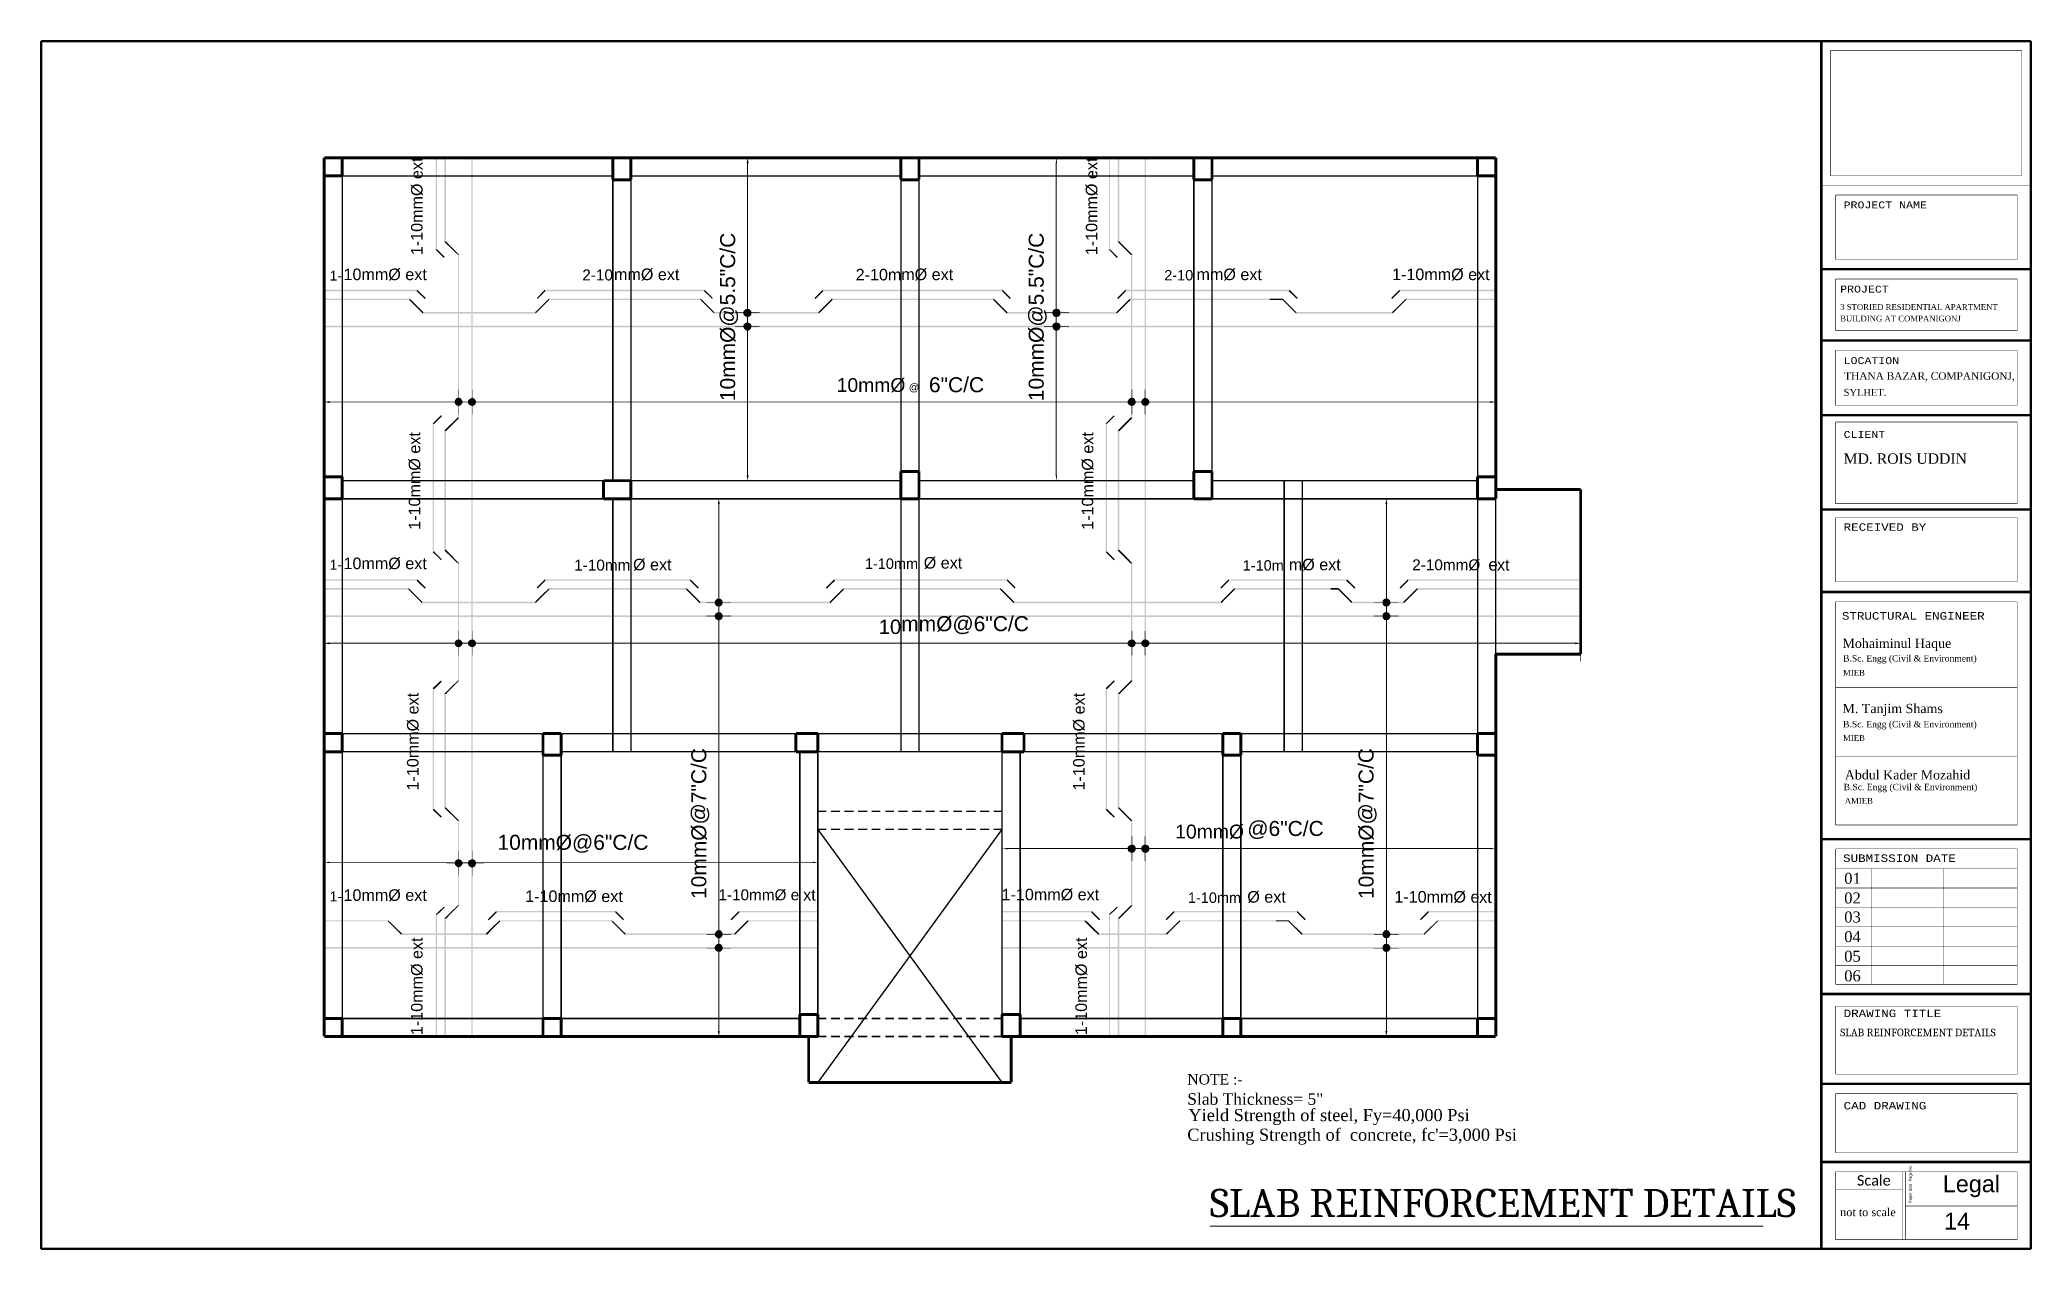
# Model space of a CAD drawing. Header units: millimetres. Extents: x 5 to 350, y 3 to 213.
import ezdxf

# ---------------------------------------------------------------- set-up
doc = ezdxf.new("R2010")
doc.units = ezdxf.units.MM
for name, color, linetype in [('H', 251, 'Continuous'), ('P', 255, 'Continuous'), ('T', 255, 'Continuous')]:
    doc.layers.add(name, color=color, linetype=linetype)
doc.styles.get("Standard").update_dxf_attribs({"font": 'arial.ttf'})

msp = doc.modelspace()

# ---------------------------------------------------------------- texts
at = {"layer": 'T', "attachment_point": 1, "rotation": 90}
for s, insert, char_height in [('{\\fArial|b0|i0|c0|p18;1-10mmØ ext}', (69.4, 175.4), 2), ('{\\fArial|b0|i0|c0|p18;1-10mmØ ext}', (186.4, 175.4), 2), ('{\\fArial|b0|i0|c0|p18;10mmØ@5.5"C/C}', (123, 150.1), 2.6), ('{\\fArial|b0|i0|c0|p18;10mmØ@5.5"C/C}', (176.5, 150.1), 2.6), ('{\\fArial|b0|i0|c0|p18;1-10mmØ ext}', (69, 127.8), 2), ('{\\fArial|b0|i0|c0|p18;1-10mmØ ext}', (185.7, 127.8), 2), ('{\\fArial|b0|i0|c0|p18;1-10mmØ ext}', (68.7, 82.6), 2), ('{\\fArial|b0|i0|c0|p18;1-10mmØ ext}', (184.2, 82.6), 2), ('{\\fArial|b0|i0|c0|p18;10mmØ@7"C/C}', (118, 63.8), 2.6), ('{\\fArial|b0|i0|c0|p18;10mmØ@7"C/C}', (233.7, 63.8), 2.6), ('{\\fArial|b0|i0|c0|p18;1-10mmØ ext}', (69.4, 40.2), 2), ('{\\fArial|b0|i0|c0|p18;1-10mmØ ext}', (184.6, 40.2), 2), ('{\\fArial Narrow|b0|i0|c0|p18;Paper Size  Page No.}', (329.1, 11.1), 0.5)]:
    msp.add_mtext(s, dxfattribs=dict(at, insert=insert, char_height=char_height))
at = {"layer": 'T', "attachment_point": 7}
for s, insert, char_height in [('{\\fCourier New|b0|i0|c0|p18;PROJECT NAME}', (317.8, 183.5), 1.2), ('{\\fArial|b0|i0|c0|p18;10mmØ ext}', (57.7, 171), 2), ('{\\fArial|b0|i0|c0|p18;2-10}', (99.1, 171), 1.9), ('{\\fArial|b0|i0|c0|p18;mmØ ext}', (104.6, 171), 2), ('{\\fArial|b0|i0|c0|p18;2-10m}', (146.5, 171), 2), ('{\\fArial|b0|i0|c0|p18;mØ ext}', (154.4, 171), 2), ('{\\fArial|b0|i0|c0|p18;2-10}', (200, 171), 1.8), ('{\\fArial|b0|i0|c0|p18;mmØ ext}', (205.6, 171), 2), ('{\\fArial|b0|i0|c0|p18;1-10mmØ ext}', (239.5, 171), 2), ('{\\fArial|b0|i0|c0|p18;1-}', (55.3, 171), 1.7), ('{\\fCourier New|b0|i0|c0|p18;PROJECT}', (317.2, 168.9), 1.2), ('{\\fBook Antiqua|b0|i0|c0|p18;3 STORIED RESIDENTIAL APARTMENT}', (317.2, 165.9), 1), ('{\\fBook Antiqua|b0|i0|c0|p18;BUILDING AT COMPANIGONJ}', (317.2, 163.9), 1), ('{\\fCourier New|b0|i0|c0|p18;LOCATION}', (317.8, 156.5), 1.2), ('{\\fArial|b0|i0|c0|p18;10mmØ}', (143.2, 151.6), 2.4), ('{\\fArial|b0|i0|c0|p18;@}', (155.7, 151.6), 1.3), ('{\\fArial|b0|i0|c0|p18;6"C/C}', (159.2, 151.6), 2.6), ('{\\fBook Antiqua|b0|i0|c0|p18;SYLHET.}', (317.8, 151), 1.2), ('{\\fBook Antiqua|b0|i0|c0|p18;THANA BAZAR, COMPANIGONJ,}', (317.9, 153.5), 1.3), ('{\\fCourier New|b0|i0|c0|p18;CLIENT}', (317.8, 143.7), 1.2), ('{\\fBook Antiqua|b0|i0|c0|p18;MD. ROIS UDDIN}', (317.8, 139.2), 1.8), ('{\\fCourier New|b0|i0|c0|p18;RECEIVED BY}', (317.8, 127.6), 1.3), ('{\\fArial|b0|i0|c0|p18;1-}', (55.3, 120.9), 1.7), ('{\\fArial|b0|i0|c0|p18;10mmØ ext}', (57.7, 120.9), 2), ('{\\fArial|b0|i0|c0|p18;1-10mm}', (97.7, 120.7), 1.9), ('{\\fArial|b0|i0|c0|p18;Ø ext}', (107.9, 120.7), 2), ('{\\fArial|b0|i0|c0|p18;1-10mm}', (148.1, 121), 1.8), ('{\\fArial|b0|i0|c0|p18;Ø ext}', (158.3, 121), 2), ('{\\fArial|b0|i0|c0|p18;1-10m}', (213.6, 120.7), 1.8), ('{\\fArial|b0|i0|c0|p18;mØ ext}', (221.6, 120.7), 2), ('{\\fArial|b0|i0|c0|p18;2-10mmØ}', (243, 120.7), 1.9), ('{\\fArial|b0|i0|c0|p18;e}', (256.2, 120.7), 2.1), ('{\\fArial|b0|i0|c0|p18;xt}', (257.7, 120.7), 2), ('{\\fArial|b0|i0|c0|p18;10}', (150.5, 109.7), 2.5), ('{\\fArial|b0|i0|c0|p18;mmØ@6"C/C}', (154.4, 109.7), 2.6), ('{\\fCourier New|b0|i0|c0|p18;STRUCTURAL ENGINEER}', (317.5, 112.2), 1.3), ('{\\fBook Antiqua|b0|i0|c0|p18;Mohaiminul Haque}', (317.6, 106.8), 1.6), ('{\\fBook Antiqua|b0|i0|c0|p18;B.Sc. Engg (Civil & Environment)}', (317.7, 104.6), 1.1), ('{\\fBook Antiqua|b0|i0|c0|p18;MIEB}', (317.7, 102.5), 1), ('{\\fBook Antiqua|b0|i0|c0|p18;M. Tanjim Shams}', (317.6, 95.5), 1.6), ('{\\fBook Antiqua|b0|i0|c0|p18;B.Sc. Engg (Civil & Environment)}', (317.7, 93.2), 1.1), ('{\\fBook Antiqua|b0|i0|c0|p18;MIEB}', (317.7, 91.2), 1), ('{\\fBook Antiqua|b0|i0|c0|p18;B.Sc. Engg (Civil & Environment)}', (317.8, 82.3), 1.1), ('{\\fBook Antiqua|b0|i0|c0|p18;Abdul Kader Mozahid}', (318, 84.5), 1.6), ('{\\fBook Antiqua|b0|i0|c0|p18;AMIEB}', (318, 80.3), 1), ('{\\fArial|b0|i0|c0|p18;10mmØ}', (201.9, 74.2), 2.4), ('{\\fArial|b0|i0|c0|p18;@6"C/C}', (214.4, 74.2), 2.6), ('{\\fArial|b0|i0|c0|p18;10mmØ@6"C/C}', (84.4, 71.8), 2.6), ('{\\fCourier New|b0|i0|c0|p18;SUBMISSION DATE}', (317.7, 70.2), 1.3), ('{\\fArial|b0|i0|c0|p18;1-10mmØ ext}', (171.8, 63.5), 2), ('{\\fBook Antiqua|b0|i0|c0|p18;01}', (317.9, 66.4), 1.9), ('{\\fArial|b0|i0|c0|p18;1-}', (55.3, 63.4), 1.7), ('{\\fArial|b0|i0|c0|p18;10mmØ ext}', (57.7, 63.4), 2), ('{\\fArial|b0|i0|c0|p18;1-10mmØ ext}', (89.2, 63.2), 2), ('{\\fArial|b0|i0|c0|p18;1-10mmØ e}', (122.7, 63.5), 1.9), ('{\\fArial|b0|i0|c0|p18;xt}', (137.4, 63.5), 2), ('{\\fArial|b0|i0|c0|p18;1-10mm}', (204.1, 63.1), 1.8), ('{\\fArial|b0|i0|c0|p18;Ø ext}', (214.4, 63.1), 2), ('{\\fArial|b0|i0|c0|p18;1-10mmØ e}', (239.9, 63.1), 2), ('{\\fArial|b0|i0|c0|p18;xt}', (254.6, 63.1), 2), ('{\\fBook Antiqua|b0|i0|c0|p18;02}', (317.9, 63), 1.9), ('{\\fBook Antiqua|b0|i0|c0|p18;03}', (317.9, 59.7), 1.9), ('{\\fBook Antiqua|b0|i0|c0|p18;04}', (317.9, 56.3), 1.9), ('{\\fBook Antiqua|b0|i0|c0|p18;05}', (317.9, 52.9), 1.9), ('{\\fBook Antiqua|b0|i0|c0|p18;06}', (317.9, 49.5), 1.9), ('{\\fCourier New|b0|i0|c0|p18;DRAWING TITLE}', (317.8, 43.3), 1.3), ('{\\fCambria|b0|i0|c0|p18;SLAB REINFORCEMENT DETAILS}', (317.2, 40), 1.3), ('{\\fBook Antiqua|b0|i0|c0|p18;NOTE :-}', (204, 31.6), 1.8), ('{\\fBook Antiqua|b0|i0|c0|p18;Slab Thickness= 5"}', (204, 28.1), 2), ('{\\fCourier New|b0|i0|c0|p18;CAD DRAWING}', (317.8, 27.3), 1.3), ('{\\fBook Antiqua|b0|i0|c0|p18;Yield Strength of steel, Fy=40,000 Psi}', (204.2, 24.6), 2.1), ("{\\fBook Antiqua|b0|i0|c0|p18;Crushing Strength of  concrete, fc'=3,000 Psi}", (204, 21.2), 2.1), ('{\\fCalibri|b0|i0|c0|p18;Scale}', (320.1, 14.1), 1.8), ('{\\fArial|b0|i0|c0|p18;Legal}', (335, 12.1), 2.9), ('{\\fCambria|b0|i0|c0|p18;SLAB REINFORCEMENT DETAILS}', (207.9, 8.6), 4.9), ('{\\fBook Antiqua|b0|i0|c0|p18;not to scale}', (317.2, 8.8), 1.4), ('{\\fArial|b0|i0|c0|p18;14}', (335.2, 6.5), 2.9)]:
    msp.add_mtext(s, dxfattribs=dict(at, insert=insert, char_height=char_height))

# ---------------------------------------------------------------- hatches: boundary and pattern name
at = {"layer": 'H', "linetype": 'Continuous'}
for points in [[(73.907, 176.442), (73.66, 192.282), (73.907, 192.282), (73.907, 176.442)], [(73.66, 176.354), (73.66, 192.282), (73.907, 176.442), (73.66, 176.354)], [(75.177, 177.712), (75.177, 192.282), (75.442, 177.8), (75.177, 177.712)], [(75.442, 177.8), (75.177, 192.282), (75.442, 192.282), (75.442, 177.8)], [(79.834, 39.97), (79.834, 192.282), (80.098, 39.97), (79.834, 39.97)], [(80.098, 39.97), (79.834, 192.282), (80.098, 192.282), (80.098, 39.97)], [(127.6, 191.347), (127.758, 192.282), (127.935, 191.347), (127.6, 191.347)], [(181.187, 191.347), (181.275, 192.282), (181.434, 191.347), (181.187, 191.347)], [(190.588, 176.442), (190.412, 192.282), (190.588, 192.282), (190.588, 176.442)], [(190.412, 176.354), (190.412, 192.282), (190.588, 176.442), (190.412, 176.354)], [(191.946, 177.712), (191.946, 192.282), (192.193, 177.8), (191.946, 177.712)], [(192.193, 177.8), (191.946, 192.282), (192.193, 192.282), (192.193, 177.8)], [(196.603, 39.97), (196.603, 192.282), (196.85, 39.97), (196.603, 39.97)], [(196.85, 39.97), (196.603, 192.282), (196.85, 192.282), (196.85, 39.97)], [(75.265, 175.084), (73.66, 176.354), (73.907, 176.442), (75.265, 175.084)], [(75.106, 174.925), (73.66, 176.354), (75.265, 175.084), (75.106, 174.925)], [(77.717, 175.507), (75.177, 177.712), (75.442, 177.8), (77.717, 175.507)], [(77.558, 175.436), (75.177, 177.712), (77.717, 175.507), (77.558, 175.436)], [(191.946, 175.084), (190.412, 176.354), (190.588, 176.442), (191.946, 175.084)], [(191.77, 174.925), (190.412, 176.354), (191.946, 175.084), (191.77, 174.925)], [(194.486, 175.507), (191.946, 177.712), (192.193, 177.8), (194.486, 175.507)], [(194.222, 175.436), (191.946, 177.712), (194.486, 175.507), (194.222, 175.436)], [(77.717, 147.144), (77.558, 175.436), (77.717, 175.507), (77.717, 147.144)], [(77.717, 147.144), (77.558, 147.32), (77.558, 175.436), (77.717, 147.144)], [(194.486, 147.144), (194.222, 175.436), (194.486, 175.507), (194.486, 147.144)], [(194.486, 147.144), (194.222, 147.32), (194.222, 175.436), (194.486, 147.144)], [(54.363, 169.157), (54.363, 169.422), (70.45, 169.422), (54.363, 169.157)], [(54.363, 169.157), (70.45, 169.422), (70.362, 169.157), (54.363, 169.157)], [(71.967, 167.975), (70.362, 169.157), (70.45, 169.422), (71.967, 167.975)], [(91.352, 167.816), (91.193, 167.975), (92.622, 169.422), (91.352, 167.816)], [(91.352, 167.816), (92.622, 169.422), (92.71, 169.157), (91.352, 167.816)], [(92.71, 169.157), (92.622, 169.422), (120.315, 169.422), (92.71, 169.157)], [(92.71, 169.157), (120.315, 169.422), (120.227, 169.157), (92.71, 169.157)], [(121.744, 167.975), (120.227, 169.157), (120.315, 169.422), (121.744, 167.975)], [(139.524, 167.816), (139.365, 167.975), (140.794, 169.422), (139.524, 167.816)], [(139.524, 167.816), (140.794, 169.422), (140.882, 169.157), (139.524, 167.816)], [(140.882, 169.157), (140.794, 169.422), (171.962, 169.422), (140.882, 169.157)], [(140.882, 169.157), (171.962, 169.422), (171.873, 169.157), (140.882, 169.157)], [(173.39, 167.975), (171.873, 169.157), (171.962, 169.422), (173.39, 167.975)], [(192.017, 167.816), (191.858, 167.975), (193.287, 169.422), (192.017, 167.816)], [(192.017, 167.816), (193.287, 169.422), (193.375, 169.157), (192.017, 167.816)], [(193.375, 169.157), (193.287, 169.422), (221.738, 169.422), (193.375, 169.157)], [(193.375, 169.157), (221.738, 169.422), (221.58, 169.157), (193.375, 169.157)], [(223.185, 167.975), (221.58, 169.157), (221.738, 169.422), (223.185, 167.975)], [(239.518, 167.816), (239.36, 167.975), (240.788, 169.422), (239.518, 167.816)], [(239.518, 167.816), (240.788, 169.422), (240.877, 169.157), (239.518, 167.816)], [(240.877, 169.157), (240.788, 169.422), (257.475, 169.422), (240.877, 169.157)], [(240.877, 169.157), (257.475, 169.422), (257.475, 169.157), (240.877, 169.157)], [(54.363, 167.64), (54.363, 167.887), (69.18, 167.887), (54.363, 167.64)], [(54.363, 167.64), (69.18, 167.887), (69.092, 167.64), (54.363, 167.64)], [(71.543, 165.523), (69.092, 167.64), (69.18, 167.887), (71.543, 165.523)], [(71.455, 165.276), (69.092, 167.64), (71.543, 165.523), (71.455, 165.276)], [(71.79, 167.816), (70.362, 169.157), (71.967, 167.975), (71.79, 167.816)], [(91.017, 165.276), (90.928, 165.523), (93.31, 167.887), (91.017, 165.276)], [(91.017, 165.276), (93.31, 167.887), (93.38, 167.64), (91.017, 165.276)], [(93.38, 167.64), (93.31, 167.887), (119.627, 167.887), (93.38, 167.64)], [(93.38, 167.64), (119.627, 167.887), (119.556, 167.64), (93.38, 167.64)], [(122.008, 165.523), (119.556, 167.64), (119.627, 167.887), (122.008, 165.523)], [(121.92, 165.276), (119.556, 167.64), (122.008, 165.523), (121.92, 165.276)], [(121.585, 167.816), (120.227, 169.157), (121.744, 167.975), (121.585, 167.816)], [(127.758, 165.435), (127.088, 165.77), (127.423, 166.035), (127.758, 165.435)], [(127.758, 165.435), (127.423, 166.035), (127.758, 166.123), (127.758, 165.435)], [(127.758, 165.435), (127.758, 166.123), (128.094, 166.035), (127.758, 165.435)], [(127.758, 165.435), (128.094, 166.035), (128.358, 165.77), (127.758, 165.435)], [(140.123, 165.276), (140.035, 165.523), (142.416, 167.887), (140.123, 165.276)], [(140.123, 165.276), (142.416, 167.887), (142.487, 167.64), (140.123, 165.276)], [(142.487, 167.64), (142.416, 167.887), (170.427, 167.887), (142.487, 167.64)], [(142.487, 167.64), (170.427, 167.887), (170.356, 167.64), (142.487, 167.64)], [(172.808, 165.523), (170.356, 167.64), (170.427, 167.887), (172.808, 165.523)], [(172.72, 165.276), (170.356, 167.64), (172.808, 165.523), (172.72, 165.276)], [(173.232, 167.816), (171.873, 169.157), (173.39, 167.975), (173.232, 167.816)], [(181.275, 165.435), (180.675, 165.77), (180.94, 166.035), (181.275, 165.435)], [(181.275, 165.435), (180.94, 166.035), (181.275, 166.123), (181.275, 165.435)], [(181.275, 165.435), (181.275, 166.123), (181.698, 166.035), (181.275, 165.435)], [(181.275, 165.435), (181.698, 166.035), (181.945, 165.77), (181.275, 165.435)], [(191.77, 165.276), (191.682, 165.523), (194.063, 167.887), (191.77, 165.276)], [(191.77, 165.276), (194.063, 167.887), (194.134, 167.64), (191.77, 165.276)], [(194.134, 167.64), (194.063, 167.887), (218.264, 167.887), (194.134, 167.64)], [(194.134, 167.64), (218.264, 167.887), (218.264, 167.64), (194.134, 167.64)], [(218.264, 167.64), (218.264, 167.887), (220.557, 167.887), (218.264, 167.64)], [(218.264, 167.64), (220.557, 167.887), (220.468, 167.64), (218.264, 167.64)], [(222.92, 165.523), (220.468, 167.64), (220.557, 167.887), (222.92, 165.523)], [(222.85, 165.276), (220.468, 167.64), (222.92, 165.523), (222.85, 165.276)], [(223.008, 167.816), (221.58, 169.157), (223.185, 167.975), (223.008, 167.816)], [(239.607, 165.276), (239.518, 165.523), (241.9, 167.887), (239.607, 165.276)], [(239.607, 165.276), (241.9, 167.887), (241.97, 167.64), (239.607, 165.276)], [(241.97, 167.64), (241.9, 167.887), (257.475, 167.887), (241.97, 167.64)], [(241.97, 167.64), (257.475, 167.887), (257.475, 167.64), (241.97, 167.64)], [(54.363, 162.895), (54.363, 163.16), (257.475, 163.16), (54.363, 162.895)], [(54.363, 162.895), (257.475, 163.16), (257.475, 162.895), (54.363, 162.895)], [(71.455, 165.276), (71.543, 165.523), (90.928, 165.523), (71.455, 165.276)], [(71.455, 165.276), (90.928, 165.523), (91.017, 165.276), (71.455, 165.276)], [(121.92, 165.276), (122.008, 165.523), (140.035, 165.523), (121.92, 165.276)], [(121.92, 165.276), (140.035, 165.523), (140.123, 165.276), (121.92, 165.276)], [(127, 165.435), (127.088, 165.77), (127.758, 165.435), (127, 165.435)], [(127.088, 165.012), (127, 165.435), (127.758, 165.435), (127.088, 165.012)], [(127, 163.072), (127.088, 163.407), (127.758, 163.072), (127, 163.072)], [(127.088, 162.736), (127, 163.072), (127.758, 163.072), (127.088, 162.736)], [(127.423, 164.765), (127.088, 165.012), (127.758, 165.435), (127.423, 164.765)], [(127.758, 163.072), (127.088, 163.407), (127.423, 163.654), (127.758, 163.072)], [(127.423, 162.384), (127.088, 162.736), (127.758, 163.072), (127.423, 162.384)], [(127.758, 164.677), (127.423, 164.765), (127.758, 165.435), (127.758, 164.677)], [(127.758, 163.072), (127.423, 163.654), (127.758, 163.742), (127.758, 163.072)], [(127.758, 162.313), (127.423, 162.384), (127.758, 163.072), (127.758, 162.313)], [(127.758, 165.435), (128.358, 165.77), (128.446, 165.435), (127.758, 165.435)], [(127.758, 164.677), (127.758, 165.435), (128.094, 164.765), (127.758, 164.677)], [(128.094, 164.765), (127.758, 165.435), (128.358, 165.012), (128.094, 164.765)], [(128.358, 165.012), (127.758, 165.435), (128.446, 165.435), (128.358, 165.012)], [(127.758, 163.072), (127.758, 163.742), (128.094, 163.654), (127.758, 163.072)], [(127.758, 163.072), (128.094, 163.654), (128.358, 163.407), (127.758, 163.072)], [(127.758, 163.072), (128.358, 163.407), (128.446, 163.072), (127.758, 163.072)], [(127.758, 162.313), (127.758, 163.072), (128.094, 162.384), (127.758, 162.313)], [(128.094, 162.384), (127.758, 163.072), (128.358, 162.736), (128.094, 162.384)], [(128.358, 162.736), (127.758, 163.072), (128.446, 163.072), (128.358, 162.736)], [(172.72, 165.276), (172.808, 165.523), (191.682, 165.523), (172.72, 165.276)], [(172.72, 165.276), (191.682, 165.523), (191.77, 165.276), (172.72, 165.276)], [(180.587, 165.435), (180.675, 165.77), (181.275, 165.435), (180.587, 165.435)], [(180.675, 165.012), (180.587, 165.435), (181.275, 165.435), (180.675, 165.012)], [(180.587, 163.072), (180.675, 163.407), (181.275, 163.072), (180.587, 163.072)], [(180.675, 162.736), (180.587, 163.072), (181.275, 163.072), (180.675, 162.736)], [(180.94, 164.765), (180.675, 165.012), (181.275, 165.435), (180.94, 164.765)], [(181.275, 163.072), (180.675, 163.407), (180.94, 163.654), (181.275, 163.072)], [(180.94, 162.384), (180.675, 162.736), (181.275, 163.072), (180.94, 162.384)], [(181.275, 164.677), (180.94, 164.765), (181.275, 165.435), (181.275, 164.677)], [(181.275, 163.072), (180.94, 163.654), (181.275, 163.742), (181.275, 163.072)], [(181.275, 162.313), (180.94, 162.384), (181.275, 163.072), (181.275, 162.313)], [(181.275, 165.435), (181.945, 165.77), (182.033, 165.435), (181.275, 165.435)], [(181.275, 164.677), (181.275, 165.435), (181.698, 164.765), (181.275, 164.677)], [(181.698, 164.765), (181.275, 165.435), (181.945, 165.012), (181.698, 164.765)], [(181.945, 165.012), (181.275, 165.435), (182.033, 165.435), (181.945, 165.012)], [(181.275, 163.072), (181.275, 163.742), (181.698, 163.654), (181.275, 163.072)], [(181.275, 163.072), (181.698, 163.654), (181.945, 163.407), (181.275, 163.072)], [(181.275, 163.072), (181.945, 163.407), (182.033, 163.072), (181.275, 163.072)], [(181.275, 162.313), (181.275, 163.072), (181.698, 162.384), (181.275, 162.313)], [(181.698, 162.384), (181.275, 163.072), (181.945, 162.736), (181.698, 162.384)], [(181.945, 162.736), (181.275, 163.072), (182.033, 163.072), (181.945, 162.736)], [(222.85, 165.276), (222.92, 165.523), (239.518, 165.523), (222.85, 165.276)], [(222.85, 165.276), (239.518, 165.523), (239.607, 165.276), (222.85, 165.276)], [(55.28, 149.772), (54.363, 149.948), (55.28, 150.107), (55.28, 149.772)], [(76.958, 149.948), (77.047, 150.283), (77.646, 149.948), (76.958, 149.948)], [(77.047, 149.613), (76.958, 149.948), (77.646, 149.948), (77.047, 149.613)], [(77.646, 149.948), (77.047, 150.283), (77.294, 150.618), (77.646, 149.948)], [(77.294, 149.348), (77.047, 149.613), (77.646, 149.948), (77.294, 149.348)], [(77.646, 149.948), (77.294, 150.618), (77.646, 150.707), (77.646, 149.948)], [(77.646, 149.26), (77.294, 149.348), (77.646, 149.948), (77.646, 149.26)], [(77.646, 149.948), (77.646, 150.707), (77.982, 150.618), (77.646, 149.948)], [(77.646, 149.948), (77.982, 150.618), (78.228, 150.283), (77.646, 149.948)], [(77.646, 149.948), (78.228, 150.283), (78.405, 149.948), (77.646, 149.948)], [(77.646, 149.26), (77.646, 149.948), (77.982, 149.348), (77.646, 149.26)], [(77.982, 149.348), (77.646, 149.948), (78.228, 149.613), (77.982, 149.348)], [(78.228, 149.613), (77.646, 149.948), (78.405, 149.948), (78.228, 149.613)], [(79.252, 149.948), (79.34, 150.283), (80.01, 149.948), (79.252, 149.948)], [(79.34, 149.613), (79.252, 149.948), (80.01, 149.948), (79.34, 149.613)], [(80.01, 149.948), (79.34, 150.283), (79.675, 150.53), (80.01, 149.948)], [(79.675, 149.348), (79.34, 149.613), (80.01, 149.948), (79.675, 149.348)], [(80.01, 149.948), (79.675, 150.53), (80.01, 150.707), (80.01, 149.948)], [(80.01, 149.26), (79.675, 149.348), (80.01, 149.948), (80.01, 149.26)], [(80.01, 149.948), (80.01, 150.707), (80.345, 150.53), (80.01, 149.948)], [(80.01, 149.948), (80.345, 150.53), (80.61, 150.283), (80.01, 149.948)], [(80.01, 149.948), (80.61, 150.283), (80.68, 149.948), (80.01, 149.948)], [(80.01, 149.26), (80.01, 149.948), (80.345, 149.348), (80.01, 149.26)], [(80.345, 149.348), (80.01, 149.948), (80.61, 149.613), (80.345, 149.348)], [(80.61, 149.613), (80.01, 149.948), (80.68, 149.948), (80.61, 149.613)], [(193.64, 149.948), (193.71, 150.283), (194.398, 149.948), (193.64, 149.948)], [(193.71, 149.613), (193.64, 149.948), (194.398, 149.948), (193.71, 149.613)], [(194.398, 149.948), (193.71, 150.283), (194.063, 150.618), (194.398, 149.948)], [(194.063, 149.348), (193.71, 149.613), (194.398, 149.948), (194.063, 149.348)], [(194.398, 149.948), (194.063, 150.618), (194.398, 150.707), (194.398, 149.948)], [(194.398, 149.26), (194.063, 149.348), (194.398, 149.948), (194.398, 149.26)], [(194.398, 149.948), (194.398, 150.707), (194.733, 150.618), (194.398, 149.948)], [(194.398, 149.948), (194.733, 150.618), (194.98, 150.283), (194.398, 149.948)], [(194.398, 149.948), (194.98, 150.283), (195.068, 149.948), (194.398, 149.948)], [(194.398, 149.26), (194.398, 149.948), (194.733, 149.348), (194.398, 149.26)], [(194.733, 149.348), (194.398, 149.948), (194.98, 149.613), (194.733, 149.348)], [(194.98, 149.613), (194.398, 149.948), (195.068, 149.948), (194.98, 149.613)], [(196.003, 149.948), (196.092, 150.283), (196.674, 149.948), (196.003, 149.948)], [(196.092, 149.613), (196.003, 149.948), (196.674, 149.948), (196.092, 149.613)], [(196.674, 149.948), (196.092, 150.283), (196.338, 150.53), (196.674, 149.948)], [(196.338, 149.348), (196.092, 149.613), (196.674, 149.948), (196.338, 149.348)], [(196.674, 149.948), (196.338, 150.53), (196.674, 150.707), (196.674, 149.948)], [(196.674, 149.26), (196.338, 149.348), (196.674, 149.948), (196.674, 149.26)], [(196.674, 149.948), (196.674, 150.707), (197.097, 150.53), (196.674, 149.948)], [(196.674, 149.948), (197.097, 150.53), (197.362, 150.283), (196.674, 149.948)], [(196.674, 149.948), (197.362, 150.283), (197.45, 149.948), (196.674, 149.948)], [(196.674, 149.26), (196.674, 149.948), (197.097, 149.348), (196.674, 149.26)], [(197.097, 149.348), (196.674, 149.948), (197.362, 149.613), (197.097, 149.348)], [(197.362, 149.613), (196.674, 149.948), (197.45, 149.948), (197.362, 149.613)], [(256.54, 149.772), (256.54, 150.107), (257.475, 149.948), (256.54, 149.772)], [(73.413, 146.138), (73.148, 146.226), (74.595, 147.655), (73.413, 146.138)], [(73.413, 124.037), (73.148, 146.226), (73.413, 146.138), (73.413, 124.037)], [(73.148, 123.948), (73.148, 146.226), (73.413, 124.037), (73.148, 123.948)], [(73.413, 146.138), (74.595, 147.655), (74.754, 147.496), (73.413, 146.138)], [(75.442, 144.868), (75.177, 145.027), (77.558, 147.32), (75.442, 144.868)], [(75.442, 144.868), (77.558, 147.32), (77.717, 147.144), (75.442, 144.868)], [(190.077, 146.138), (189.83, 146.226), (191.258, 147.655), (190.077, 146.138)], [(190.077, 124.037), (189.83, 146.226), (190.077, 146.138), (190.077, 124.037)], [(189.83, 123.948), (189.83, 146.226), (190.077, 124.037), (189.83, 123.948)], [(190.077, 146.138), (191.258, 147.655), (191.435, 147.496), (190.077, 146.138)], [(192.193, 144.868), (191.946, 145.027), (194.222, 147.32), (192.193, 144.868)], [(192.193, 144.868), (194.222, 147.32), (194.486, 147.144), (192.193, 144.868)], [(75.177, 124.213), (75.177, 145.027), (75.442, 124.372), (75.177, 124.213)], [(75.442, 124.372), (75.177, 145.027), (75.442, 144.868), (75.442, 124.372)], [(191.946, 124.213), (191.946, 145.027), (192.193, 124.372), (191.946, 124.213)], [(192.193, 124.372), (191.946, 145.027), (192.193, 144.868), (192.193, 124.372)], [(127.758, 136.313), (127.6, 137.248), (127.935, 137.248), (127.758, 136.313)], [(181.275, 136.313), (181.187, 137.248), (181.434, 137.248), (181.275, 136.313)], [(122.59, 132.256), (122.767, 133.174), (122.943, 132.256), (122.59, 132.256)], [(238.337, 132.256), (238.513, 133.174), (238.672, 132.256), (238.337, 132.256)], [(77.717, 122.008), (75.177, 124.213), (75.442, 124.372), (77.717, 122.008)], [(194.486, 122.008), (191.946, 124.213), (192.193, 124.372), (194.486, 122.008)], [(74.754, 122.678), (73.148, 123.948), (73.413, 124.037), (74.754, 122.678)], [(74.595, 122.52), (73.148, 123.948), (74.754, 122.678), (74.595, 122.52)], [(77.558, 121.92), (75.177, 124.213), (77.717, 122.008), (77.558, 121.92)], [(77.717, 101.6), (77.558, 121.92), (77.717, 122.008), (77.717, 101.6)], [(77.717, 101.6), (77.558, 101.688), (77.558, 121.92), (77.717, 101.6)], [(191.435, 122.678), (189.83, 123.948), (190.077, 124.037), (191.435, 122.678)], [(191.258, 122.52), (189.83, 123.948), (191.435, 122.678), (191.258, 122.52)], [(194.222, 121.92), (191.946, 124.213), (194.486, 122.008), (194.222, 121.92)], [(194.486, 101.6), (194.222, 121.92), (194.486, 122.008), (194.486, 101.6)], [(194.486, 101.6), (194.222, 101.688), (194.222, 121.92), (194.486, 101.6)], [(54.363, 118.957), (54.363, 119.204), (70.52, 119.204), (54.363, 118.957)], [(54.363, 118.957), (70.52, 119.204), (70.362, 118.957), (54.363, 118.957)], [(54.363, 117.44), (54.363, 117.687), (69.003, 117.687), (54.363, 117.44)], [(54.363, 117.44), (69.003, 117.687), (68.915, 117.44), (54.363, 117.44)], [(71.367, 115.323), (68.915, 117.44), (69.003, 117.687), (71.367, 115.323)], [(71.967, 117.775), (70.362, 118.957), (70.52, 119.204), (71.967, 117.775)], [(71.79, 117.598), (70.362, 118.957), (71.967, 117.775), (71.79, 117.598)], [(91.017, 115.058), (90.928, 115.323), (93.31, 117.687), (91.017, 115.058)], [(91.017, 115.058), (93.31, 117.687), (93.38, 117.44), (91.017, 115.058)], [(91.352, 117.598), (91.193, 117.775), (92.622, 119.204), (91.352, 117.598)], [(91.352, 117.598), (92.622, 119.204), (92.71, 118.957), (91.352, 117.598)], [(92.71, 118.957), (92.622, 119.204), (117.863, 119.204), (92.71, 118.957)], [(92.71, 118.957), (117.863, 119.204), (117.775, 118.957), (92.71, 118.957)], [(93.38, 117.44), (93.31, 117.687), (117.175, 117.687), (93.38, 117.44)], [(93.38, 117.44), (117.175, 117.687), (117.087, 117.44), (93.38, 117.44)], [(119.556, 115.323), (117.087, 117.44), (117.175, 117.687), (119.556, 115.323)], [(119.292, 117.775), (117.775, 118.957), (117.863, 119.204), (119.292, 117.775)], [(119.133, 117.598), (117.775, 118.957), (119.292, 117.775), (119.133, 117.598)], [(141.482, 117.598), (141.305, 117.775), (142.752, 119.204), (141.482, 117.598)], [(141.482, 117.598), (142.752, 119.204), (142.91, 118.957), (141.482, 117.598)], [(142.064, 115.058), (141.993, 115.323), (144.357, 117.687), (142.064, 115.058)], [(142.064, 115.058), (144.357, 117.687), (144.445, 117.44), (142.064, 115.058)], [(142.91, 118.957), (142.752, 119.204), (172.808, 119.204), (142.91, 118.957)], [(142.91, 118.957), (172.808, 119.204), (172.72, 118.957), (142.91, 118.957)], [(144.445, 117.44), (144.357, 117.687), (171.626, 117.687), (144.445, 117.44)], [(144.445, 117.44), (171.626, 117.687), (171.538, 117.44), (144.445, 117.44)], [(173.99, 115.323), (171.538, 117.44), (171.626, 117.687), (173.99, 115.323)], [(174.237, 117.775), (172.72, 118.957), (172.808, 119.204), (174.237, 117.775)], [(174.078, 117.598), (172.72, 118.957), (174.237, 117.775), (174.078, 117.598)], [(209.885, 117.598), (209.726, 117.775), (211.155, 119.204), (209.885, 117.598)], [(209.885, 115.058), (209.797, 115.323), (212.178, 117.687), (209.885, 115.058)], [(209.885, 117.598), (211.155, 119.204), (211.243, 118.957), (209.885, 117.598)], [(209.885, 115.058), (212.178, 117.687), (212.266, 117.44), (209.885, 115.058)], [(211.243, 118.957), (211.155, 119.204), (231.74, 119.204), (211.243, 118.957)], [(211.243, 118.957), (231.74, 119.204), (231.563, 118.957), (211.243, 118.957)], [(212.266, 117.44), (212.178, 117.687), (228.847, 117.687), (212.266, 117.44)], [(212.266, 117.44), (228.847, 117.687), (228.847, 117.44), (212.266, 117.44)], [(228.847, 117.44), (228.847, 117.687), (230.205, 117.687), (228.847, 117.44)], [(228.847, 117.44), (230.205, 117.687), (230.117, 117.44), (228.847, 117.44)], [(232.586, 115.323), (230.117, 117.44), (230.205, 117.687), (232.586, 115.323)], [(233.168, 117.775), (231.563, 118.957), (231.74, 119.204), (233.168, 117.775)], [(233.01, 117.598), (231.563, 118.957), (233.168, 117.775), (233.01, 117.598)], [(240.965, 117.598), (240.788, 117.775), (242.235, 119.204), (240.965, 117.598)], [(240.965, 117.598), (242.235, 119.204), (242.323, 118.957), (240.965, 117.598)], [(241.547, 115.058), (241.476, 115.323), (243.84, 117.687), (241.547, 115.058)], [(241.547, 115.058), (243.84, 117.687), (243.928, 117.44), (241.547, 115.058)], [(242.323, 118.957), (242.235, 119.204), (272.203, 119.204), (242.323, 118.957)], [(242.323, 118.957), (272.203, 119.204), (272.203, 118.957), (242.323, 118.957)], [(243.928, 117.44), (243.84, 117.687), (272.203, 117.687), (243.928, 117.44)], [(243.928, 117.44), (272.203, 117.687), (272.203, 117.44), (243.928, 117.44)], [(71.296, 115.058), (68.915, 117.44), (71.367, 115.323), (71.296, 115.058)], [(71.296, 115.058), (71.367, 115.323), (90.928, 115.323), (71.296, 115.058)], [(71.296, 115.058), (90.928, 115.323), (91.017, 115.058), (71.296, 115.058)], [(119.468, 115.058), (117.087, 117.44), (119.556, 115.323), (119.468, 115.058)], [(119.468, 115.058), (119.556, 115.323), (141.993, 115.323), (119.468, 115.058)], [(119.468, 115.058), (141.993, 115.323), (142.064, 115.058), (119.468, 115.058)], [(122.008, 115.147), (122.167, 115.57), (122.767, 115.147), (122.008, 115.147)], [(122.167, 114.812), (122.008, 115.147), (122.767, 115.147), (122.167, 114.812)], [(122.767, 115.147), (122.167, 115.57), (122.432, 115.817), (122.767, 115.147)], [(122.432, 114.547), (122.167, 114.812), (122.767, 115.147), (122.432, 114.547)], [(122.767, 115.147), (122.432, 115.817), (122.767, 115.905), (122.767, 115.147)], [(122.767, 114.476), (122.432, 114.547), (122.767, 115.147), (122.767, 114.476)], [(122.767, 115.147), (122.767, 115.905), (123.102, 115.817), (122.767, 115.147)], [(122.767, 115.147), (123.102, 115.817), (123.366, 115.57), (122.767, 115.147)], [(122.767, 115.147), (123.366, 115.57), (123.437, 115.147), (122.767, 115.147)], [(122.767, 114.476), (122.767, 115.147), (123.102, 114.547), (122.767, 114.476)], [(123.102, 114.547), (122.767, 115.147), (123.366, 114.812), (123.102, 114.547)], [(123.366, 114.812), (122.767, 115.147), (123.437, 115.147), (123.366, 114.812)], [(173.902, 115.058), (171.538, 117.44), (173.99, 115.323), (173.902, 115.058)], [(173.902, 115.058), (173.99, 115.323), (209.797, 115.323), (173.902, 115.058)], [(173.902, 115.058), (209.797, 115.323), (209.885, 115.058), (173.902, 115.058)], [(232.498, 115.058), (230.117, 117.44), (232.586, 115.323), (232.498, 115.058)], [(232.498, 115.058), (232.586, 115.323), (241.476, 115.323), (232.498, 115.058)], [(232.498, 115.058), (241.476, 115.323), (241.547, 115.058), (232.498, 115.058)], [(237.825, 115.147), (237.913, 115.57), (238.513, 115.147), (237.825, 115.147)], [(237.913, 114.812), (237.825, 115.147), (238.513, 115.147), (237.913, 114.812)], [(238.513, 115.147), (237.913, 115.57), (238.16, 115.817), (238.513, 115.147)], [(238.16, 114.547), (237.913, 114.812), (238.513, 115.147), (238.16, 114.547)], [(238.513, 115.147), (238.16, 115.817), (238.513, 115.905), (238.513, 115.147)], [(238.513, 114.476), (238.16, 114.547), (238.513, 115.147), (238.513, 114.476)], [(238.513, 115.147), (238.513, 115.905), (238.848, 115.817), (238.513, 115.147)], [(238.513, 115.147), (238.848, 115.817), (239.095, 115.57), (238.513, 115.147)], [(238.513, 115.147), (239.095, 115.57), (239.272, 115.147), (238.513, 115.147)], [(238.513, 114.476), (238.513, 115.147), (238.848, 114.547), (238.513, 114.476)], [(238.848, 114.547), (238.513, 115.147), (239.095, 114.812), (238.848, 114.547)], [(239.095, 114.812), (238.513, 115.147), (239.272, 115.147), (239.095, 114.812)], [(54.363, 112.695), (54.363, 112.942), (272.203, 112.942), (54.363, 112.695)], [(54.363, 112.695), (272.203, 112.942), (272.203, 112.695), (54.363, 112.695)], [(122.008, 112.854), (122.167, 113.206), (122.767, 112.854), (122.008, 112.854)], [(122.167, 112.43), (122.008, 112.854), (122.767, 112.854), (122.167, 112.43)], [(122.767, 112.854), (122.167, 113.206), (122.432, 113.453), (122.767, 112.854)], [(122.432, 112.183), (122.167, 112.43), (122.767, 112.854), (122.432, 112.183)], [(122.767, 112.854), (122.432, 113.453), (122.767, 113.542), (122.767, 112.854)], [(122.767, 112.095), (122.432, 112.183), (122.767, 112.854), (122.767, 112.095)], [(122.767, 112.854), (122.767, 113.542), (123.102, 113.453), (122.767, 112.854)], [(122.767, 112.854), (123.102, 113.453), (123.366, 113.206), (122.767, 112.854)], [(122.767, 112.854), (123.366, 113.206), (123.437, 112.854), (122.767, 112.854)], [(122.767, 112.095), (122.767, 112.854), (123.102, 112.183), (122.767, 112.095)], [(123.102, 112.183), (122.767, 112.854), (123.366, 112.43), (123.102, 112.183)], [(123.366, 112.43), (122.767, 112.854), (123.437, 112.854), (123.366, 112.43)], [(237.825, 112.854), (237.913, 113.206), (238.513, 112.854), (237.825, 112.854)], [(237.913, 112.43), (237.825, 112.854), (238.513, 112.854), (237.913, 112.43)], [(238.513, 112.854), (237.913, 113.206), (238.16, 113.453), (238.513, 112.854)], [(238.16, 112.183), (237.913, 112.43), (238.513, 112.854), (238.16, 112.183)], [(238.513, 112.854), (238.16, 113.453), (238.513, 113.542), (238.513, 112.854)], [(238.513, 112.095), (238.16, 112.183), (238.513, 112.854), (238.513, 112.095)], [(238.513, 112.854), (238.513, 113.542), (238.848, 113.453), (238.513, 112.854)], [(238.513, 112.854), (238.848, 113.453), (239.095, 113.206), (238.513, 112.854)], [(238.513, 112.854), (239.095, 113.206), (239.272, 112.854), (238.513, 112.854)], [(238.513, 112.095), (238.513, 112.854), (238.848, 112.183), (238.513, 112.095)], [(238.848, 112.183), (238.513, 112.854), (239.095, 112.43), (238.848, 112.183)], [(239.095, 112.43), (238.513, 112.854), (239.272, 112.854), (239.095, 112.43)], [(55.28, 107.95), (54.363, 108.126), (55.28, 108.285), (55.28, 107.95)], [(76.958, 108.126), (77.047, 108.462), (77.646, 108.126), (76.958, 108.126)], [(77.047, 107.774), (76.958, 108.126), (77.646, 108.126), (77.047, 107.774)], [(77.646, 108.126), (77.047, 108.462), (77.294, 108.708), (77.646, 108.126)], [(77.294, 107.527), (77.047, 107.774), (77.646, 108.126), (77.294, 107.527)], [(77.646, 108.126), (77.294, 108.708), (77.646, 108.797), (77.646, 108.126)], [(77.646, 107.438), (77.294, 107.527), (77.646, 108.126), (77.646, 107.438)], [(77.646, 108.126), (77.646, 108.797), (77.982, 108.708), (77.646, 108.126)], [(77.646, 108.126), (77.982, 108.708), (78.228, 108.462), (77.646, 108.126)], [(77.646, 108.126), (78.228, 108.462), (78.405, 108.126), (77.646, 108.126)], [(77.646, 107.438), (77.646, 108.126), (77.982, 107.527), (77.646, 107.438)], [(77.982, 107.527), (77.646, 108.126), (78.228, 107.774), (77.982, 107.527)], [(78.228, 107.774), (77.646, 108.126), (78.405, 108.126), (78.228, 107.774)], [(79.252, 108.126), (79.34, 108.462), (80.01, 108.126), (79.252, 108.126)], [(79.34, 107.774), (79.252, 108.126), (80.01, 108.126), (79.34, 107.774)], [(80.01, 108.126), (79.34, 108.462), (79.675, 108.708), (80.01, 108.126)], [(79.675, 107.527), (79.34, 107.774), (80.01, 108.126), (79.675, 107.527)], [(80.01, 108.126), (79.675, 108.708), (80.01, 108.797), (80.01, 108.126)], [(80.01, 107.438), (79.675, 107.527), (80.01, 108.126), (80.01, 107.438)], [(80.01, 108.126), (80.01, 108.797), (80.345, 108.708), (80.01, 108.126)], [(80.01, 108.126), (80.345, 108.708), (80.61, 108.462), (80.01, 108.126)], [(80.01, 108.126), (80.61, 108.462), (80.68, 108.126), (80.01, 108.126)], [(80.01, 107.438), (80.01, 108.126), (80.345, 107.527), (80.01, 107.438)], [(80.345, 107.527), (80.01, 108.126), (80.61, 107.774), (80.345, 107.527)], [(80.61, 107.774), (80.01, 108.126), (80.68, 108.126), (80.61, 107.774)], [(193.64, 108.126), (193.71, 108.462), (194.398, 108.126), (193.64, 108.126)], [(193.71, 107.774), (193.64, 108.126), (194.398, 108.126), (193.71, 107.774)], [(194.398, 108.126), (193.71, 108.462), (194.063, 108.708), (194.398, 108.126)], [(194.063, 107.527), (193.71, 107.774), (194.398, 108.126), (194.063, 107.527)], [(194.398, 108.126), (194.063, 108.708), (194.398, 108.797), (194.398, 108.126)], [(194.398, 107.438), (194.063, 107.527), (194.398, 108.126), (194.398, 107.438)], [(194.398, 108.126), (194.398, 108.797), (194.733, 108.708), (194.398, 108.126)], [(194.398, 108.126), (194.733, 108.708), (194.98, 108.462), (194.398, 108.126)], [(194.398, 108.126), (194.98, 108.462), (195.068, 108.126), (194.398, 108.126)], [(194.398, 107.438), (194.398, 108.126), (194.733, 107.527), (194.398, 107.438)], [(194.733, 107.527), (194.398, 108.126), (194.98, 107.774), (194.733, 107.527)], [(194.98, 107.774), (194.398, 108.126), (195.068, 108.126), (194.98, 107.774)], [(196.003, 108.126), (196.092, 108.462), (196.674, 108.126), (196.003, 108.126)], [(196.092, 107.774), (196.003, 108.126), (196.674, 108.126), (196.092, 107.774)], [(196.674, 108.126), (196.092, 108.462), (196.338, 108.708), (196.674, 108.126)], [(196.338, 107.527), (196.092, 107.774), (196.674, 108.126), (196.338, 107.527)], [(196.674, 108.126), (196.338, 108.708), (196.674, 108.797), (196.674, 108.126)], [(196.674, 107.438), (196.338, 107.527), (196.674, 108.126), (196.674, 107.438)], [(196.674, 108.126), (196.674, 108.797), (197.097, 108.708), (196.674, 108.126)], [(196.674, 108.126), (197.097, 108.708), (197.362, 108.462), (196.674, 108.126)], [(196.674, 108.126), (197.362, 108.462), (197.45, 108.126), (196.674, 108.126)], [(196.674, 107.438), (196.674, 108.126), (197.097, 107.527), (196.674, 107.438)], [(197.097, 107.527), (196.674, 108.126), (197.362, 107.774), (197.097, 107.527)], [(197.362, 107.774), (196.674, 108.126), (197.45, 108.126), (197.362, 107.774)], [(271.268, 107.95), (271.268, 108.285), (272.203, 108.126), (271.268, 107.95)], [(73.413, 100.154), (73.148, 100.33), (74.595, 101.688), (73.413, 100.154)], [(73.413, 79.41), (73.148, 100.33), (73.413, 100.154), (73.413, 79.41)], [(73.148, 79.252), (73.148, 100.33), (73.413, 79.41), (73.148, 79.252)], [(73.413, 100.154), (74.595, 101.688), (74.754, 101.512), (73.413, 100.154)], [(75.442, 99.307), (75.177, 99.395), (77.558, 101.688), (75.442, 99.307)], [(75.442, 99.307), (77.558, 101.688), (77.717, 101.6), (75.442, 99.307)], [(190.077, 100.154), (189.83, 100.33), (191.258, 101.688), (190.077, 100.154)], [(190.077, 79.41), (189.83, 100.33), (190.077, 100.154), (190.077, 79.41)], [(189.83, 79.252), (189.83, 100.33), (190.077, 79.41), (189.83, 79.252)], [(190.077, 100.154), (191.258, 101.688), (191.435, 101.512), (190.077, 100.154)], [(192.193, 99.307), (191.946, 99.395), (194.222, 101.688), (192.193, 99.307)], [(192.193, 99.307), (194.222, 101.688), (194.486, 101.6), (192.193, 99.307)], [(75.177, 79.587), (75.177, 99.395), (75.442, 79.675), (75.177, 79.587)], [(75.442, 79.675), (75.177, 99.395), (75.442, 99.307), (75.442, 79.675)], [(191.946, 79.587), (191.946, 99.395), (192.193, 79.675), (191.946, 79.587)], [(192.193, 79.675), (191.946, 99.395), (192.193, 99.307), (192.193, 79.675)], [(77.717, 77.382), (75.177, 79.587), (75.442, 79.675), (77.717, 77.382)], [(77.558, 77.294), (75.177, 79.587), (77.717, 77.382), (77.558, 77.294)], [(194.486, 77.382), (191.946, 79.587), (192.193, 79.675), (194.486, 77.382)], [(194.222, 77.294), (191.946, 79.587), (194.486, 77.382), (194.222, 77.294)], [(74.754, 78.07), (73.148, 79.252), (73.413, 79.41), (74.754, 78.07)], [(74.595, 77.893), (73.148, 79.252), (74.754, 78.07), (74.595, 77.893)], [(77.717, 62.653), (77.558, 77.294), (77.717, 77.382), (77.717, 62.653)], [(77.717, 62.653), (77.558, 62.742), (77.558, 77.294), (77.717, 62.653)], [(191.435, 78.07), (189.83, 79.252), (190.077, 79.41), (191.435, 78.07)], [(191.258, 77.893), (189.83, 79.252), (191.435, 78.07), (191.258, 77.893)], [(194.486, 62.653), (194.222, 77.294), (194.486, 77.382), (194.486, 62.653)], [(194.486, 62.653), (194.222, 62.742), (194.222, 77.294), (194.486, 62.653)], [(172.896, 72.39), (171.873, 72.566), (172.896, 72.637), (172.896, 72.39)], [(193.64, 72.566), (193.71, 72.902), (194.398, 72.566), (193.64, 72.566)], [(193.71, 72.143), (193.64, 72.566), (194.398, 72.566), (193.71, 72.143)], [(194.398, 72.566), (193.71, 72.902), (194.063, 73.148), (194.398, 72.566)], [(194.063, 71.878), (193.71, 72.143), (194.398, 72.566), (194.063, 71.878)], [(194.398, 72.566), (194.063, 73.148), (194.398, 73.237), (194.398, 72.566)], [(194.398, 71.79), (194.063, 71.878), (194.398, 72.566), (194.398, 71.79)], [(194.398, 72.566), (194.398, 73.237), (194.733, 73.148), (194.398, 72.566)], [(194.398, 72.566), (194.733, 73.148), (194.98, 72.902), (194.398, 72.566)], [(194.398, 72.566), (194.98, 72.902), (195.068, 72.566), (194.398, 72.566)], [(194.398, 71.79), (194.398, 72.566), (194.733, 71.878), (194.398, 71.79)], [(194.733, 71.878), (194.398, 72.566), (194.98, 72.143), (194.733, 71.878)], [(194.98, 72.143), (194.398, 72.566), (195.068, 72.566), (194.98, 72.143)], [(196.003, 72.478), (196.092, 72.902), (196.674, 72.478), (196.003, 72.478)], [(196.674, 72.478), (196.092, 72.902), (196.338, 73.148), (196.674, 72.478)], [(196.674, 72.478), (196.338, 73.148), (196.674, 73.237), (196.674, 72.478)], [(196.674, 72.478), (196.674, 73.237), (197.097, 73.148), (196.674, 72.478)], [(196.674, 72.478), (197.097, 73.148), (197.362, 72.902), (196.674, 72.478)], [(196.674, 72.478), (197.362, 72.902), (197.45, 72.478), (196.674, 72.478)], [(256.54, 72.39), (256.54, 72.637), (257.475, 72.566), (256.54, 72.39)], [(55.28, 70.026), (54.363, 70.097), (55.28, 70.273), (55.28, 70.026)], [(76.958, 70.026), (77.047, 70.362), (77.646, 70.026), (76.958, 70.026)], [(77.047, 69.674), (76.958, 70.026), (77.646, 70.026), (77.047, 69.674)], [(77.646, 70.026), (77.047, 70.362), (77.294, 70.608), (77.646, 70.026)], [(77.294, 69.427), (77.047, 69.674), (77.646, 70.026), (77.294, 69.427)], [(77.646, 70.026), (77.294, 70.608), (77.646, 70.697), (77.646, 70.026)], [(77.646, 69.25), (77.294, 69.427), (77.646, 70.026), (77.646, 69.25)], [(77.646, 70.026), (77.646, 70.697), (77.982, 70.608), (77.646, 70.026)], [(77.646, 70.026), (77.982, 70.608), (78.228, 70.362), (77.646, 70.026)], [(77.646, 70.026), (78.228, 70.362), (78.405, 70.026), (77.646, 70.026)], [(77.646, 69.25), (77.646, 70.026), (77.982, 69.427), (77.646, 69.25)], [(77.982, 69.427), (77.646, 70.026), (78.228, 69.674), (77.982, 69.427)], [(78.228, 69.674), (77.646, 70.026), (78.405, 70.026), (78.228, 69.674)], [(79.252, 70.026), (79.34, 70.362), (80.01, 70.026), (79.252, 70.026)], [(79.34, 69.674), (79.252, 70.026), (80.01, 70.026), (79.34, 69.674)], [(80.01, 70.026), (79.34, 70.362), (79.675, 70.608), (80.01, 70.026)], [(79.675, 69.338), (79.34, 69.674), (80.01, 70.026), (79.675, 69.338)], [(80.01, 70.026), (79.675, 70.608), (80.01, 70.697), (80.01, 70.026)], [(80.01, 69.25), (79.675, 69.338), (80.01, 70.026), (80.01, 69.25)], [(80.01, 70.026), (80.01, 70.697), (80.345, 70.608), (80.01, 70.026)], [(80.01, 70.026), (80.345, 70.608), (80.61, 70.362), (80.01, 70.026)], [(80.01, 70.026), (80.61, 70.362), (80.68, 70.026), (80.01, 70.026)], [(80.01, 69.25), (80.01, 70.026), (80.345, 69.338), (80.01, 69.25)], [(80.345, 69.338), (80.01, 70.026), (80.61, 69.674), (80.345, 69.338)], [(80.61, 69.674), (80.01, 70.026), (80.68, 70.026), (80.61, 69.674)], [(139.03, 70.026), (139.03, 70.273), (139.947, 70.097), (139.03, 70.026)], [(196.092, 72.143), (196.003, 72.478), (196.674, 72.478), (196.092, 72.143)], [(196.338, 71.878), (196.092, 72.143), (196.674, 72.478), (196.338, 71.878)], [(196.674, 71.79), (196.338, 71.878), (196.674, 72.478), (196.674, 71.79)], [(196.674, 71.79), (196.674, 72.478), (197.097, 71.878), (196.674, 71.79)], [(197.097, 71.878), (196.674, 72.478), (197.362, 72.143), (197.097, 71.878)], [(197.362, 72.143), (196.674, 72.478), (197.45, 72.478), (197.362, 72.143)], [(73.907, 61.048), (73.66, 61.136), (75.106, 62.477), (73.907, 61.048)], [(73.907, 61.048), (75.106, 62.477), (75.265, 62.318), (73.907, 61.048)], [(75.442, 60.36), (75.177, 60.448), (77.558, 62.742), (75.442, 60.36)], [(75.442, 60.36), (77.558, 62.742), (77.717, 62.653), (75.442, 60.36)], [(190.588, 61.048), (190.412, 61.136), (191.77, 62.477), (190.588, 61.048)], [(190.588, 61.048), (191.77, 62.477), (191.946, 62.318), (190.588, 61.048)], [(192.193, 60.36), (191.946, 60.448), (194.222, 62.742), (192.193, 60.36)], [(192.193, 60.36), (194.222, 62.742), (194.486, 62.653), (192.193, 60.36)], [(54.363, 59.937), (54.363, 60.113), (65.44, 60.113), (54.363, 59.937)], [(54.363, 59.937), (65.44, 60.113), (65.37, 59.937), (54.363, 59.937)], [(67.822, 57.82), (65.37, 59.937), (65.44, 60.113), (67.822, 57.82)], [(67.733, 57.573), (65.37, 59.937), (67.822, 57.82), (67.733, 57.573)], [(73.66, 39.97), (73.66, 61.136), (73.907, 39.97), (73.66, 39.97)], [(73.907, 39.97), (73.66, 61.136), (73.907, 61.048), (73.907, 39.97)], [(75.177, 39.97), (75.177, 60.448), (75.442, 39.97), (75.177, 39.97)], [(75.442, 39.97), (75.177, 60.448), (75.442, 60.36), (75.442, 39.97)], [(82.55, 57.573), (82.374, 57.82), (84.755, 60.113), (82.55, 57.573)], [(82.55, 57.573), (84.755, 60.113), (84.843, 59.937), (82.55, 57.573)], [(82.885, 60.113), (82.726, 60.29), (84.155, 61.718), (82.885, 60.113)], [(82.885, 60.113), (84.155, 61.718), (84.243, 61.472), (82.885, 60.113)], [(84.243, 61.472), (84.155, 61.718), (104.898, 61.718), (84.243, 61.472)], [(84.243, 61.472), (104.898, 61.718), (104.81, 61.472), (84.243, 61.472)], [(84.843, 59.937), (84.755, 60.113), (104.228, 60.113), (84.843, 59.937)], [(84.843, 59.937), (104.228, 60.113), (104.14, 59.937), (84.843, 59.937)], [(106.592, 57.82), (104.14, 59.937), (104.228, 60.113), (106.592, 57.82)], [(106.504, 57.573), (104.14, 59.937), (106.592, 57.82), (106.504, 57.573)], [(106.345, 60.29), (104.81, 61.472), (104.898, 61.718), (106.345, 60.29)], [(106.168, 60.113), (104.81, 61.472), (106.345, 60.29), (106.168, 60.113)], [(124.972, 60.113), (124.795, 60.29), (126.242, 61.718), (124.972, 60.113)], [(124.972, 60.113), (126.242, 61.718), (126.33, 61.472), (124.972, 60.113)], [(125.554, 57.573), (125.483, 57.82), (127.758, 60.113), (125.554, 57.573)], [(125.554, 57.573), (127.758, 60.113), (127.935, 59.937), (125.554, 57.573)], [(126.33, 61.472), (126.242, 61.718), (139.947, 61.718), (126.33, 61.472)], [(126.33, 61.472), (139.947, 61.718), (139.947, 61.472), (126.33, 61.472)], [(127.935, 59.937), (127.758, 60.113), (139.947, 60.113), (127.935, 59.937)], [(127.935, 59.937), (139.947, 60.113), (139.947, 59.937), (127.935, 59.937)], [(171.873, 61.472), (187.448, 61.718), (187.36, 61.472), (171.873, 61.472)], [(171.873, 61.472), (171.873, 61.718), (187.448, 61.718), (171.873, 61.472)], [(171.873, 59.937), (171.873, 60.113), (186.355, 60.113), (171.873, 59.937)], [(171.873, 59.937), (186.355, 60.113), (186.178, 59.937), (171.873, 59.937)], [(188.718, 57.82), (186.178, 59.937), (186.355, 60.113), (188.718, 57.82)], [(188.56, 57.573), (186.178, 59.937), (188.718, 57.82), (188.56, 57.573)], [(188.895, 60.29), (187.36, 61.472), (187.448, 61.718), (188.895, 60.29)], [(188.718, 60.113), (187.36, 61.472), (188.895, 60.29), (188.718, 60.113)], [(190.412, 39.97), (190.412, 61.136), (190.588, 39.97), (190.412, 39.97)], [(190.588, 39.97), (190.412, 61.136), (190.588, 61.048), (190.588, 39.97)], [(191.946, 39.97), (191.946, 60.448), (192.193, 39.97), (191.946, 39.97)], [(192.193, 39.97), (191.946, 60.448), (192.193, 60.36), (192.193, 39.97)], [(200.413, 60.113), (200.237, 60.29), (201.683, 61.718), (200.413, 60.113)], [(200.413, 57.573), (200.325, 57.82), (202.688, 60.113), (200.413, 57.573)], [(200.413, 60.113), (201.683, 61.718), (201.754, 61.472), (200.413, 60.113)], [(200.413, 57.573), (202.688, 60.113), (202.777, 59.937), (200.413, 57.573)], [(201.754, 61.472), (201.683, 61.718), (223.097, 61.718), (201.754, 61.472)], [(201.754, 61.472), (223.097, 61.718), (223.008, 61.472), (201.754, 61.472)], [(202.777, 59.937), (202.688, 60.113), (219.375, 60.113), (202.777, 59.937)], [(202.777, 59.937), (219.375, 60.113), (219.375, 59.937), (202.777, 59.937)], [(219.375, 59.937), (219.375, 60.113), (221.58, 60.113), (219.375, 59.937)], [(219.375, 59.937), (221.58, 60.113), (221.492, 59.937), (219.375, 59.937)], [(223.943, 57.82), (221.492, 59.937), (221.58, 60.113), (223.943, 57.82)], [(223.855, 57.573), (221.492, 59.937), (223.943, 57.82), (223.855, 57.573)], [(224.543, 60.29), (223.008, 61.472), (223.097, 61.718), (224.543, 60.29)], [(224.367, 60.113), (223.008, 61.472), (224.543, 60.29), (224.367, 60.113)], [(244.51, 60.113), (244.352, 60.29), (245.78, 61.718), (244.51, 60.113)], [(244.51, 60.113), (245.78, 61.718), (245.868, 61.472), (244.51, 60.113)], [(245.11, 57.573), (245.022, 57.82), (247.403, 60.113), (245.11, 57.573)], [(245.11, 57.573), (247.403, 60.113), (247.474, 59.937), (245.11, 57.573)], [(245.868, 61.472), (245.78, 61.718), (257.475, 61.718), (245.868, 61.472)], [(245.868, 61.472), (257.475, 61.718), (257.475, 61.472), (245.868, 61.472)], [(247.474, 59.937), (247.403, 60.113), (257.475, 60.113), (247.474, 59.937)], [(247.474, 59.937), (257.475, 60.113), (257.475, 59.937), (247.474, 59.937)], [(54.363, 55.21), (54.363, 55.457), (139.947, 55.457), (54.363, 55.21)], [(54.363, 55.21), (139.947, 55.457), (139.947, 55.21), (54.363, 55.21)], [(67.733, 57.573), (67.822, 57.82), (82.374, 57.82), (67.733, 57.573)], [(67.733, 57.573), (82.374, 57.82), (82.55, 57.573), (67.733, 57.573)], [(106.504, 57.573), (106.592, 57.82), (125.483, 57.82), (106.504, 57.573)], [(106.504, 57.573), (125.483, 57.82), (125.554, 57.573), (106.504, 57.573)], [(122.008, 57.662), (122.167, 57.997), (122.767, 57.662), (122.008, 57.662)], [(122.167, 57.326), (122.008, 57.662), (122.767, 57.662), (122.167, 57.326)], [(122.008, 55.28), (122.167, 55.704), (122.767, 55.28), (122.008, 55.28)], [(122.167, 54.945), (122.008, 55.28), (122.767, 55.28), (122.167, 54.945)], [(122.767, 57.662), (122.167, 57.997), (122.432, 58.332), (122.767, 57.662)], [(122.432, 57.062), (122.167, 57.326), (122.767, 57.662), (122.432, 57.062)], [(122.767, 55.28), (122.167, 55.704), (122.432, 55.968), (122.767, 55.28)], [(122.432, 54.698), (122.167, 54.945), (122.767, 55.28), (122.432, 54.698)], [(122.767, 57.662), (122.432, 58.332), (122.767, 58.42), (122.767, 57.662)], [(122.767, 56.974), (122.432, 57.062), (122.767, 57.662), (122.767, 56.974)], [(122.767, 55.28), (122.432, 55.968), (122.767, 56.056), (122.767, 55.28)], [(122.767, 54.61), (122.432, 54.698), (122.767, 55.28), (122.767, 54.61)], [(122.767, 57.662), (122.767, 58.42), (123.102, 58.332), (122.767, 57.662)], [(122.767, 57.662), (123.102, 58.332), (123.366, 57.997), (122.767, 57.662)], [(122.767, 57.662), (123.366, 57.997), (123.437, 57.662), (122.767, 57.662)], [(122.767, 56.974), (122.767, 57.662), (123.102, 57.062), (122.767, 56.974)], [(123.102, 57.062), (122.767, 57.662), (123.366, 57.326), (123.102, 57.062)], [(123.366, 57.326), (122.767, 57.662), (123.437, 57.662), (123.366, 57.326)], [(122.767, 55.28), (122.767, 56.056), (123.102, 55.968), (122.767, 55.28)], [(122.767, 55.28), (123.102, 55.968), (123.366, 55.704), (122.767, 55.28)], [(122.767, 55.28), (123.366, 55.704), (123.437, 55.28), (122.767, 55.28)], [(122.767, 54.61), (122.767, 55.28), (123.102, 54.698), (122.767, 54.61)], [(123.102, 54.698), (122.767, 55.28), (123.366, 54.945), (123.102, 54.698)], [(123.366, 54.945), (122.767, 55.28), (123.437, 55.28), (123.366, 54.945)], [(171.873, 55.21), (171.873, 55.457), (257.475, 55.457), (171.873, 55.21)], [(171.873, 55.21), (257.475, 55.457), (257.475, 55.21), (171.873, 55.21)], [(188.56, 57.573), (188.718, 57.82), (200.325, 57.82), (188.56, 57.573)], [(188.56, 57.573), (200.325, 57.82), (200.413, 57.573), (188.56, 57.573)], [(223.855, 57.573), (223.943, 57.82), (245.022, 57.82), (223.855, 57.573)], [(223.855, 57.573), (245.022, 57.82), (245.11, 57.573), (223.855, 57.573)], [(237.825, 57.662), (237.913, 57.997), (238.513, 57.662), (237.825, 57.662)], [(237.913, 57.326), (237.825, 57.662), (238.513, 57.662), (237.913, 57.326)], [(237.825, 55.28), (237.913, 55.704), (238.513, 55.28), (237.825, 55.28)], [(237.913, 54.945), (237.825, 55.28), (238.513, 55.28), (237.913, 54.945)], [(238.513, 57.662), (237.913, 57.997), (238.16, 58.332), (238.513, 57.662)], [(238.16, 57.062), (237.913, 57.326), (238.513, 57.662), (238.16, 57.062)], [(238.513, 55.28), (237.913, 55.704), (238.16, 55.968), (238.513, 55.28)], [(238.16, 54.698), (237.913, 54.945), (238.513, 55.28), (238.16, 54.698)], [(238.513, 57.662), (238.16, 58.332), (238.513, 58.42), (238.513, 57.662)], [(238.513, 56.974), (238.16, 57.062), (238.513, 57.662), (238.513, 56.974)], [(238.513, 55.28), (238.16, 55.968), (238.513, 56.056), (238.513, 55.28)], [(238.513, 54.61), (238.16, 54.698), (238.513, 55.28), (238.513, 54.61)], [(238.513, 57.662), (238.513, 58.42), (238.848, 58.332), (238.513, 57.662)], [(238.513, 57.662), (238.848, 58.332), (239.095, 57.997), (238.513, 57.662)], [(238.513, 57.662), (239.095, 57.997), (239.272, 57.662), (238.513, 57.662)], [(238.513, 56.974), (238.513, 57.662), (238.848, 57.062), (238.513, 56.974)], [(238.848, 57.062), (238.513, 57.662), (239.095, 57.326), (238.848, 57.062)], [(239.095, 57.326), (238.513, 57.662), (239.272, 57.662), (239.095, 57.326)], [(238.513, 55.28), (238.513, 56.056), (238.848, 55.968), (238.513, 55.28)], [(238.513, 55.28), (238.848, 55.968), (239.095, 55.704), (238.513, 55.28)], [(238.513, 55.28), (239.095, 55.704), (239.272, 55.28), (238.513, 55.28)], [(238.513, 54.61), (238.513, 55.28), (238.848, 54.698), (238.513, 54.61)], [(238.848, 54.698), (238.513, 55.28), (239.095, 54.945), (238.848, 54.698)], [(239.095, 54.945), (238.513, 55.28), (239.272, 55.28), (239.095, 54.945)], [(122.767, 39.97), (122.59, 40.887), (122.943, 40.887), (122.767, 39.97)], [(238.513, 39.97), (238.337, 40.887), (238.672, 40.887), (238.513, 39.97)]]:
    msp.add_hatch(color=256, dxfattribs=at).paths.add_polyline_path(points)

# ---------------------------------------------------------------- linework, layer by layer
at = {"layer": 'P'}
for points, const_width in [([(5.256, 212.513), (350.273, 212.513)], 0.423), ([(5.256, 3.14), (5.256, 212.513)], 0.423), ([(5.256, 212.513), (5.256, 212.513)], 0.423), ([(5.256, 212.513), (350.273, 212.513)], 0.423), ([(5.256, 3.14), (5.256, 212.513)], 0.423), ([(5.256, 212.513), (5.256, 212.513)], 0.423), ([(313.937, 3.14), (313.937, 212.513)], 0.423), ([(313.937, 212.513), (350.273, 212.513)], 0.423), ([(313.937, 3.14), (313.937, 212.513)], 0.423), ([(313.937, 212.513), (350.273, 212.513)], 0.423), ([(313.937, 187.537), (313.937, 212.513)], 0.085), ([(313.937, 212.513), (350.273, 212.513)], 0.085), ([(313.937, 187.537), (313.937, 212.513)], 0.085), ([(313.937, 212.513), (350.273, 212.513)], 0.085), ([(313.937, 187.537), (313.937, 212.513)], 0.085), ([(313.937, 212.513), (350.273, 212.513)], 0.085), ([(313.937, 187.537), (313.937, 212.513)], 0.085), ([(313.937, 212.513), (350.273, 212.513)], 0.085), ([(315.56, 189.142), (315.56, 210.908)], 0.085), ([(315.56, 210.908), (348.65, 210.908)], 0.085), ([(348.65, 210.908), (348.65, 189.142)], 0.085), ([(350.273, 212.513), (350.273, 3.14)], 0.423), ([(350.273, 212.513), (350.273, 3.14)], 0.423), ([(350.273, 212.513), (350.273, 3.14)], 0.423), ([(350.273, 212.513), (350.273, 3.14)], 0.423), ([(350.273, 212.513), (350.273, 187.537)], 0.085), ([(350.273, 212.513), (350.273, 187.537)], 0.085), ([(350.273, 212.513), (350.273, 187.537)], 0.085), ([(350.273, 212.513), (350.273, 187.537)], 0.085), ([(54.363, 192.282), (57.485, 192.282)], 0.508), ([(54.363, 189.142), (54.363, 192.282)], 0.508), ([(54.363, 192.282), (54.363, 192.282)], 0.508), ([(54.363, 39.97), (54.363, 192.282)], 0.508), ([(54.363, 192.282), (257.475, 192.282)], 0.508), ([(57.485, 192.282), (57.485, 189.142)], 0.508), ([(57.485, 192.282), (104.387, 192.282)], 0.254), ([(104.387, 192.282), (107.527, 192.282)], 0.508), ([(104.387, 188.472), (104.387, 192.282)], 0.508), ([(104.387, 192.282), (104.387, 192.282)], 0.508), ([(107.527, 192.282), (107.527, 188.472)], 0.508), ([(107.527, 192.282), (154.34, 192.282)], 0.254), ([(127.758, 137.248), (127.758, 191.347)], 0.169), ([(130.722, 192.282), (128.693, 192.282)], 0.169), ([(154.34, 192.282), (157.48, 192.282)], 0.508), ([(154.34, 188.472), (154.34, 192.282)], 0.508), ([(154.34, 192.282), (154.34, 192.282)], 0.508), ([(157.48, 192.282), (157.48, 188.472)], 0.508), ([(157.48, 192.282), (205.14, 192.282)], 0.254), ([(181.275, 137.248), (181.275, 191.347)], 0.169), ([(184.326, 192.282), (182.28, 192.282)], 0.169), ([(205.14, 192.282), (208.28, 192.282)], 0.508), ([(205.14, 188.472), (205.14, 192.282)], 0.508), ([(205.14, 192.282), (205.14, 192.282)], 0.508), ([(208.28, 192.282), (208.28, 188.472)], 0.508), ([(208.28, 192.282), (254.335, 192.282)], 0.254), ([(254.335, 192.282), (257.475, 192.282)], 0.508), ([(254.335, 189.142), (254.335, 192.282)], 0.508), ([(254.335, 192.282), (254.335, 192.282)], 0.508), ([(257.475, 192.282), (257.475, 189.142)], 0.508), ([(257.475, 192.282), (257.475, 134.796)], 0.508), ([(57.485, 189.142), (54.363, 189.142)], 0.508), ([(54.363, 136.984), (54.363, 189.142)], 0.254), ([(57.485, 189.142), (104.387, 189.142)], 0.254), ([(57.485, 136.984), (57.485, 189.142)], 0.254), ([(107.527, 188.472), (104.387, 188.472)], 0.508), ([(104.387, 188.472), (104.387, 136.313)], 0.254), ([(107.527, 189.142), (154.34, 189.142)], 0.254), ([(107.527, 188.472), (107.527, 136.313)], 0.254), ([(157.48, 188.472), (154.34, 188.472)], 0.508), ([(154.34, 188.472), (154.34, 136.984)], 0.254), ([(157.48, 189.142), (205.14, 189.142)], 0.254), ([(157.48, 188.472), (157.48, 136.984)], 0.254), ([(208.28, 188.472), (205.14, 188.472)], 0.508), ([(205.14, 188.472), (205.14, 136.984)], 0.254), ([(208.28, 189.142), (254.335, 189.142)], 0.254), ([(208.28, 136.984), (208.28, 188.472)], 0.254), ([(257.475, 189.142), (254.335, 189.142)], 0.508), ([(254.335, 136.984), (254.335, 189.142)], 0.254), ([(257.475, 136.984), (257.475, 189.142)], 0.254), ([(350.273, 187.537), (313.937, 187.537)], 0.085), ([(350.273, 187.537), (313.937, 187.537)], 0.085), ([(350.273, 187.537), (313.937, 187.537)], 0.085), ([(348.65, 189.142), (315.56, 189.142)], 0.085), ([(347.892, 187.537), (316.406, 187.537)], 0.085), ([(348.65, 189.142), (348.65, 189.142)], 0.085), ([(313.937, 3.14), (313.937, 185.085)], 0.085), ([(313.937, 3.14), (313.937, 185.085)], 0.085), ([(316.406, 174.66), (316.406, 185.843)], 0.085), ([(316.406, 174.66), (316.406, 185.843)], 0.085), ([(316.406, 185.843), (347.892, 185.843)], 0.085), ([(347.892, 185.843), (347.892, 174.66)], 0.085), ([(347.892, 185.843), (347.892, 174.66)], 0.085), ([(347.892, 185.843), (347.892, 185.843)], 0.085), ([(350.273, 185.085), (350.273, 3.14)], 0.085), ([(350.273, 185.085), (350.273, 3.14)], 0.085), ([(313.937, 172.967), (350.273, 172.967)], 0.423), ([(347.892, 174.66), (316.406, 174.66)], 0.085), ([(347.892, 174.66), (316.406, 174.66)], 0.085), ([(54.363, 169.333), (54.363, 169.422)], 0.254), ([(257.475, 169.333), (257.475, 169.422)], 0.254), ([(316.406, 162.313), (316.406, 171.274)], 0.085), ([(316.406, 162.313), (316.406, 171.274)], 0.085), ([(347.892, 171.274), (316.406, 171.274)], 0.085), ([(347.892, 171.274), (347.892, 162.313)], 0.085), ([(347.892, 171.274), (347.892, 162.313)], 0.085), ([(127.758, 167.552), (127.758, 165.435)], 0.085), ([(181.275, 167.552), (181.275, 165.435)], 0.085), ([(127.758, 165.435), (125.554, 165.435)], 0.085), ([(127.758, 163.072), (125.554, 163.072)], 0.085), ([(127.758, 165.435), (129.875, 165.435)], 0.085), ([(127.758, 163.23), (127.758, 165.435)], 0.085), ([(127.758, 165.188), (127.758, 163.072)], 0.085), ([(127.758, 163.072), (129.875, 163.072)], 0.085), ([(127.758, 160.867), (127.758, 163.072)], 0.085), ([(181.275, 165.435), (179.158, 165.435)], 0.085), ([(181.275, 163.072), (179.158, 163.072)], 0.085), ([(181.275, 165.435), (183.48, 165.435)], 0.085), ([(181.275, 163.23), (181.275, 165.435)], 0.085), ([(181.275, 165.188), (181.275, 163.072)], 0.085), ([(181.275, 163.072), (183.48, 163.072)], 0.085), ([(181.275, 160.867), (181.275, 163.072)], 0.085), ([(313.937, 160.62), (350.273, 160.62)], 0.423), ([(347.892, 162.313), (316.406, 162.313)], 0.085), ([(347.892, 162.313), (316.406, 162.313)], 0.085), ([(316.406, 149.348), (316.406, 158.926)], 0.085), ([(316.406, 158.926), (347.892, 158.926)], 0.085), ([(316.406, 149.348), (316.406, 158.926)], 0.085), ([(347.892, 158.926), (347.892, 149.348)], 0.085), ([(347.892, 158.926), (347.892, 149.348)], 0.085), ([(77.646, 152.153), (77.646, 149.948)], 0.085), ([(80.01, 152.065), (80.01, 149.948)], 0.085), ([(194.398, 152.153), (194.398, 149.948)], 0.085), ([(196.674, 152.065), (196.674, 149.948)], 0.085), ([(54.363, 146.808), (54.363, 149.013)], 0.169), ([(55.28, 149.948), (256.54, 149.948)], 0.169), ([(77.646, 149.948), (75.53, 149.948)], 0.085), ([(77.646, 149.948), (79.763, 149.948)], 0.085), ([(77.646, 147.832), (77.646, 149.948)], 0.085), ([(80.01, 149.948), (77.805, 149.948)], 0.085), ([(80.01, 149.948), (82.127, 149.948)], 0.085), ([(80.01, 147.832), (80.01, 149.948)], 0.085), ([(194.398, 149.948), (192.193, 149.948)], 0.085), ([(194.398, 149.948), (196.515, 149.948)], 0.085), ([(194.398, 147.832), (194.398, 149.948)], 0.085), ([(196.674, 149.948), (194.557, 149.948)], 0.085), ([(196.674, 149.948), (198.878, 149.948)], 0.085), ([(196.674, 147.832), (196.674, 149.948)], 0.085), ([(257.475, 146.808), (257.475, 149.013)], 0.169), ([(316.406, 149.348), (347.892, 149.348)], 0.085), ([(347.892, 149.348), (316.406, 149.348)], 0.085), ([(313.937, 147.655), (350.273, 147.655)], 0.423), ([(316.406, 132.327), (316.406, 146.473)], 0.085), ([(316.406, 132.327), (316.406, 146.473)], 0.085), ([(316.406, 146.473), (347.892, 146.473)], 0.085), ([(347.892, 146.473), (347.892, 132.327)], 0.085), ([(347.892, 146.473), (347.892, 132.327)], 0.085), ([(54.363, 136.984), (57.485, 136.984)], 0.508), ([(54.363, 133.174), (54.363, 136.984)], 0.508), ([(54.363, 136.984), (54.363, 136.984)], 0.508), ([(57.485, 136.984), (57.485, 133.174)], 0.508), ([(57.485, 136.313), (154.34, 136.313)], 0.254), ([(102.782, 133.174), (102.782, 136.313)], 0.508), ([(102.782, 136.313), (107.527, 136.313)], 0.508), ([(107.527, 136.313), (107.527, 133.174)], 0.508), ([(107.527, 136.313), (107.527, 136.313)], 0.508), ([(124.636, 136.313), (126.824, 136.313)], 0.169), ([(154.34, 137.918), (157.48, 137.918)], 0.508), ([(154.34, 133.174), (154.34, 137.918)], 0.508), ([(154.34, 137.918), (154.34, 137.918)], 0.508), ([(157.48, 137.918), (157.48, 133.174)], 0.508), ([(157.48, 136.313), (205.14, 136.313)], 0.254), ([(178.135, 136.313), (180.34, 136.313)], 0.169), ([(205.14, 137.918), (208.28, 137.918)], 0.508), ([(205.14, 133.174), (205.14, 137.918)], 0.508), ([(205.14, 137.918), (205.14, 137.918)], 0.508), ([(208.28, 137.918), (208.28, 133.174)], 0.508), ([(208.28, 136.313), (254.335, 136.313)], 0.254), ([(220.804, 136.313), (220.804, 89.323)], 0.254), ([(223.943, 136.313), (223.943, 89.323)], 0.254), ([(254.335, 136.984), (257.475, 136.984)], 0.508), ([(254.335, 133.174), (254.335, 136.984)], 0.508), ([(254.335, 136.984), (254.335, 136.984)], 0.508), ([(257.475, 136.984), (257.475, 133.174)], 0.508), ([(257.475, 134.796), (272.203, 134.796)], 0.508), ([(272.203, 134.796), (272.203, 106.257)], 0.508), ([(57.485, 133.174), (54.363, 133.174)], 0.508), ([(54.363, 133.174), (254.335, 133.174)], 0.254), ([(54.363, 92.463), (54.363, 133.174)], 0.254), ([(57.485, 92.463), (57.485, 133.174)], 0.254), ([(107.527, 133.174), (102.782, 133.174)], 0.508), ([(104.387, 133.174), (104.387, 89.323)], 0.254), ([(107.527, 133.174), (107.527, 89.323)], 0.254), ([(122.767, 40.887), (122.767, 132.256)], 0.169), ([(125.906, 133.174), (123.702, 133.174)], 0.169), ([(157.48, 133.174), (154.34, 133.174)], 0.508), ([(154.34, 133.174), (154.34, 89.323)], 0.254), ([(157.48, 133.174), (157.48, 89.323)], 0.254), ([(208.28, 133.174), (205.14, 133.174)], 0.508), ([(238.513, 40.887), (238.513, 132.256)], 0.169), ([(241.635, 133.174), (239.43, 133.174)], 0.169), ([(257.475, 133.174), (254.335, 133.174)], 0.508), ([(254.335, 92.463), (254.335, 133.174)], 0.254), ([(257.475, 92.463), (257.475, 133.174)], 0.254), ([(313.937, 131.322), (350.273, 131.322)], 0.423), ([(347.892, 132.327), (316.406, 132.327)], 0.085), ([(347.892, 132.327), (316.406, 132.327)], 0.085), ([(316.406, 132.327), (316.406, 132.327)], 0.085), ([(316.406, 118.78), (316.406, 129.875)], 0.085), ([(316.406, 118.78), (316.406, 129.875)], 0.085), ([(316.406, 129.875), (347.892, 129.875)], 0.085), ([(347.892, 129.875), (347.892, 118.78)], 0.085), ([(347.892, 129.875), (347.892, 118.78)], 0.085), ([(54.363, 119.133), (54.363, 119.204)], 0.254), ([(272.203, 119.133), (272.203, 119.204)], 0.254), ([(347.892, 118.78), (316.406, 118.78)], 0.085), ([(347.892, 118.78), (316.406, 118.78)], 0.085), ([(316.406, 118.78), (316.406, 118.78)], 0.085), ([(122.767, 115.147), (120.65, 115.147)], 0.085), ([(122.767, 117.352), (122.767, 115.147)], 0.085), ([(122.767, 115.147), (124.883, 115.147)], 0.085), ([(122.767, 113.03), (122.767, 115.147)], 0.085), ([(122.767, 114.97), (122.767, 112.854)], 0.085), ([(238.513, 115.147), (236.396, 115.147)], 0.085), ([(238.513, 117.352), (238.513, 115.147)], 0.085), ([(238.513, 115.147), (240.63, 115.147)], 0.085), ([(238.513, 113.03), (238.513, 115.147)], 0.085), ([(238.513, 114.97), (238.513, 112.854)], 0.085), ([(313.937, 117.016), (350.273, 117.016)], 0.423), ([(313.937, 117.016), (350.273, 117.016)], 0.423), ([(347.892, 115.323), (316.406, 115.323)], 0.085), ([(316.406, 115.323), (347.892, 115.323)], 0.085), ([(316.406, 76.623), (316.406, 115.323)], 0.085), ([(316.406, 76.623), (316.406, 115.323)], 0.085), ([(316.406, 76.623), (316.406, 115.323)], 0.085), ([(347.892, 115.323), (347.892, 115.323)], 0.085), ([(347.892, 76.623), (347.892, 115.323)], 0.085), ([(347.892, 76.623), (347.892, 115.323)], 0.085), ([(347.892, 115.323), (347.892, 76.623)], 0.085), ([(122.767, 112.854), (120.65, 112.854)], 0.085), ([(122.767, 112.854), (124.883, 112.854)], 0.085), ([(122.767, 110.666), (122.767, 112.854)], 0.085), ([(238.513, 112.854), (236.396, 112.854)], 0.085), ([(238.513, 112.854), (240.63, 112.854)], 0.085), ([(238.513, 110.666), (238.513, 112.854)], 0.085), ([(54.363, 104.987), (54.363, 107.192)], 0.169), ([(55.28, 108.126), (271.268, 108.126)], 0.169), ([(77.646, 108.126), (75.53, 108.126)], 0.085), ([(77.646, 110.243), (77.646, 108.126)], 0.085), ([(77.646, 108.126), (79.763, 108.126)], 0.085), ([(77.646, 106.01), (77.646, 108.126)], 0.085), ([(80.01, 108.126), (77.805, 108.126)], 0.085), ([(80.01, 110.243), (80.01, 108.126)], 0.085), ([(80.01, 108.126), (82.127, 108.126)], 0.085), ([(80.01, 106.01), (80.01, 108.126)], 0.085), ([(194.398, 108.126), (192.193, 108.126)], 0.085), ([(194.398, 110.243), (194.398, 108.126)], 0.085), ([(194.398, 108.126), (196.515, 108.126)], 0.085), ([(194.398, 106.01), (194.398, 108.126)], 0.085), ([(196.674, 108.126), (194.557, 108.126)], 0.085), ([(196.674, 110.243), (196.674, 108.126)], 0.085), ([(196.674, 108.126), (198.878, 108.126)], 0.085), ([(196.674, 106.01), (196.674, 108.126)], 0.085), ([(272.203, 104.987), (272.203, 107.192)], 0.169), ([(272.203, 106.257), (257.475, 106.257)], 0.508), ([(257.475, 106.257), (257.475, 39.97)], 0.508), ([(347.892, 100.418), (316.406, 100.418)], 0.085), ([(54.363, 92.463), (57.485, 92.463)], 0.508), ([(54.363, 89.323), (54.363, 92.463)], 0.508), ([(54.363, 92.463), (54.363, 92.463)], 0.508), ([(57.485, 92.463), (57.485, 89.323)], 0.508), ([(57.485, 92.463), (136.137, 92.463)], 0.254), ([(92.287, 92.463), (95.426, 92.463)], 0.508), ([(92.287, 88.724), (92.287, 92.463)], 0.508), ([(92.287, 92.463), (92.287, 92.463)], 0.508), ([(95.426, 92.463), (95.426, 88.724)], 0.508), ([(136.137, 89.323), (136.137, 92.463)], 0.508), ([(136.137, 92.463), (139.947, 92.463)], 0.508), ([(139.947, 92.463), (139.947, 89.323)], 0.508), ([(139.947, 92.463), (139.947, 92.463)], 0.508), ([(139.947, 92.463), (171.873, 92.463)], 0.254), ([(171.873, 89.323), (171.873, 92.463)], 0.508), ([(171.873, 92.463), (175.683, 92.463)], 0.508), ([(175.683, 92.463), (175.683, 89.323)], 0.508), ([(175.683, 92.463), (210.15, 92.463)], 0.254), ([(210.15, 92.463), (213.272, 92.463)], 0.508), ([(210.15, 88.724), (210.15, 92.463)], 0.508), ([(210.15, 92.463), (210.15, 92.463)], 0.508), ([(213.272, 92.463), (213.272, 88.724)], 0.508), ([(213.272, 92.463), (254.335, 92.463)], 0.254), ([(254.335, 92.463), (257.475, 92.463)], 0.508), ([(254.335, 88.724), (254.335, 92.463)], 0.508), ([(254.335, 92.463), (254.335, 92.463)], 0.508), ([(257.475, 92.463), (257.475, 88.724)], 0.508), ([(57.485, 89.323), (54.363, 89.323)], 0.508), ([(54.363, 43.092), (54.363, 89.323)], 0.254), ([(57.485, 89.323), (92.287, 89.323)], 0.254), ([(57.485, 43.092), (57.485, 89.323)], 0.254), ([(95.426, 88.724), (92.287, 88.724)], 0.508), ([(92.287, 43.092), (92.287, 88.724)], 0.254), ([(95.426, 89.323), (136.137, 89.323)], 0.254), ([(95.426, 88.724), (95.426, 43.092)], 0.254), ([(139.947, 89.323), (136.137, 89.323)], 0.508), ([(136.825, 43.78), (136.825, 89.323)], 0.254), ([(139.947, 89.323), (171.873, 89.323)], 0.254), ([(139.947, 43.78), (139.947, 89.323)], 0.254), ([(175.683, 89.323), (171.873, 89.323)], 0.508), ([(171.873, 89.323), (171.873, 89.323)], 0.508), ([(171.873, 43.78), (171.873, 89.323)], 0.254), ([(175.013, 43.78), (175.013, 89.323)], 0.254), ([(175.683, 89.323), (210.15, 89.323)], 0.254), ([(213.272, 88.724), (210.15, 88.724)], 0.508), ([(210.15, 43.092), (210.15, 88.724)], 0.254), ([(213.272, 89.323), (254.335, 89.323)], 0.254), ([(213.272, 43.092), (213.272, 88.724)], 0.254), ([(257.475, 88.724), (254.335, 88.724)], 0.508), ([(254.335, 43.092), (254.335, 88.724)], 0.254), ([(257.475, 43.092), (257.475, 88.724)], 0.254), ([(347.892, 88.565), (316.406, 88.565)], 0.085), ([(139.947, 78.987), (141.393, 78.987)], 0.254), ([(142.24, 78.987), (143.757, 78.987)], 0.254), ([(144.533, 78.987), (146.138, 78.987)], 0.254), ([(146.897, 78.987), (148.502, 78.987)], 0.254), ([(149.26, 78.987), (150.795, 78.987)], 0.254), ([(151.642, 78.987), (153.158, 78.987)], 0.254), ([(153.917, 78.987), (155.54, 78.987)], 0.254), ([(156.298, 78.987), (157.903, 78.987)], 0.254), ([(158.662, 78.987), (160.196, 78.987)], 0.254), ([(161.043, 78.987), (162.56, 78.987)], 0.254), ([(163.407, 78.987), (164.924, 78.987)], 0.254), ([(165.7, 78.987), (167.305, 78.987)], 0.254), ([(168.063, 78.987), (169.668, 78.987)], 0.254), ([(170.427, 78.987), (171.873, 78.987)], 0.254), ([(347.892, 76.623), (316.406, 76.623)], 0.085), ([(316.406, 76.623), (347.892, 76.623)], 0.085), ([(347.892, 76.623), (316.406, 76.623)], 0.085), ([(347.892, 76.623), (316.406, 76.623)], 0.085), ([(316.406, 76.623), (347.892, 76.623)], 0.085), ([(347.892, 76.623), (316.406, 76.623)], 0.085), ([(316.406, 76.623), (347.892, 76.623)], 0.085), ([(347.892, 76.623), (316.406, 76.623)], 0.085), ([(347.892, 76.623), (316.406, 76.623)], 0.085), ([(316.406, 76.623), (347.892, 76.623)], 0.085), ([(347.892, 76.623), (316.406, 76.623)], 0.085), ([(316.406, 76.623), (347.892, 76.623)], 0.085), ([(347.892, 76.623), (316.406, 76.623)], 0.085), ([(347.892, 76.623), (316.406, 76.623)], 0.085), ([(316.406, 76.623), (347.892, 76.623)], 0.085), ([(347.892, 76.623), (347.892, 76.623)], 0.085), ([(347.892, 76.623), (347.892, 76.623)], 0.085), ([(139.947, 75.865), (171.873, 31.997)], 0.254), ([(171.873, 75.865), (139.947, 31.997)], 0.254), ([(139.947, 75.865), (141.393, 75.865)], 0.254), ([(139.947, 73.148), (139.947, 71.12)], 0.169), ([(142.24, 75.865), (143.757, 75.865)], 0.254), ([(144.533, 75.865), (146.138, 75.865)], 0.254), ([(146.897, 75.865), (148.502, 75.865)], 0.254), ([(149.26, 75.865), (150.795, 75.865)], 0.254), ([(151.642, 75.865), (153.158, 75.865)], 0.254), ([(153.917, 75.865), (155.54, 75.865)], 0.254), ([(156.298, 75.865), (157.903, 75.865)], 0.254), ([(158.662, 75.865), (160.196, 75.865)], 0.254), ([(161.043, 75.865), (162.56, 75.865)], 0.254), ([(163.407, 75.865), (164.924, 75.865)], 0.254), ([(165.7, 75.865), (167.305, 75.865)], 0.254), ([(168.063, 75.865), (169.668, 75.865)], 0.254), ([(170.427, 75.865), (171.873, 75.865)], 0.254), ([(172.896, 72.566), (256.54, 72.566)], 0.169), ([(194.398, 72.566), (192.193, 72.566)], 0.085), ([(194.398, 74.683), (194.398, 72.566)], 0.085), ([(194.398, 72.566), (196.515, 72.566)], 0.085), ([(194.398, 70.362), (194.398, 72.566)], 0.085), ([(196.674, 74.683), (196.674, 72.478)], 0.085), ([(313.937, 74.172), (350.273, 74.172)], 0.423), ([(54.363, 66.975), (54.363, 69.18)], 0.169), ([(55.28, 70.097), (139.03, 70.097)], 0.169), ([(77.646, 70.026), (75.53, 70.026)], 0.085), ([(77.646, 72.143), (77.646, 70.026)], 0.085), ([(77.646, 70.026), (79.763, 70.026)], 0.085), ([(77.646, 67.91), (77.646, 70.026)], 0.085), ([(80.01, 70.026), (77.805, 70.026)], 0.085), ([(80.01, 72.143), (80.01, 70.026)], 0.085), ([(80.01, 70.026), (82.127, 70.026)], 0.085), ([(80.01, 67.822), (80.01, 70.026)], 0.085), ([(171.873, 69.338), (171.873, 71.543)], 0.169), ([(196.674, 72.478), (194.557, 72.478)], 0.085), ([(196.674, 72.478), (198.878, 72.478)], 0.085), ([(196.674, 70.362), (196.674, 72.478)], 0.085), ([(257.475, 69.338), (257.475, 71.543)], 0.169), ([(316.406, 49.018), (316.406, 72.478)], 0.085), ([(316.406, 72.478), (347.892, 72.478)], 0.085), ([(347.892, 69.092), (316.406, 69.092)], 0.085), ([(347.892, 69.092), (316.406, 69.092)], 0.085), ([(322.58, 69.092), (322.58, 49.018)], 0.085), ([(335.104, 69.092), (335.104, 49.018)], 0.085), ([(347.892, 72.478), (347.892, 49.018)], 0.085), ([(347.892, 72.478), (347.892, 72.478)], 0.085), ([(347.892, 65.705), (316.406, 65.705)], 0.085), ([(347.892, 62.318), (316.406, 62.318)], 0.085), ([(122.767, 59.866), (122.767, 57.662)], 0.085), ([(238.513, 59.866), (238.513, 57.662)], 0.085), ([(257.475, 61.56), (257.475, 61.63)], 0.254), ([(347.892, 59.02), (316.406, 59.02)], 0.085), ([(122.767, 57.662), (120.65, 57.662)], 0.085), ([(122.767, 55.28), (120.65, 55.28)], 0.085), ([(122.767, 57.662), (124.883, 57.662)], 0.085), ([(122.767, 55.545), (122.767, 57.662)], 0.085), ([(122.767, 57.485), (122.767, 55.28)], 0.085), ([(122.767, 55.28), (124.883, 55.28)], 0.085), ([(122.767, 53.164), (122.767, 55.28)], 0.085), ([(238.513, 57.662), (236.396, 57.662)], 0.085), ([(238.513, 55.28), (236.396, 55.28)], 0.085), ([(238.513, 57.662), (240.63, 57.662)], 0.085), ([(238.513, 55.545), (238.513, 57.662)], 0.085), ([(238.513, 57.485), (238.513, 55.28)], 0.085), ([(238.513, 55.28), (240.63, 55.28)], 0.085), ([(238.513, 53.164), (238.513, 55.28)], 0.085), ([(347.892, 55.633), (316.406, 55.633)], 0.085), ([(347.892, 52.246), (316.406, 52.246)], 0.085), ([(347.892, 49.018), (316.406, 49.018)], 0.085), ([(313.937, 47.325), (350.273, 47.325)], 0.423), ([(316.406, 45.208), (347.892, 45.208)], 0.085), ([(347.892, 45.208), (316.406, 45.208)], 0.085), ([(316.406, 45.208), (316.406, 45.208)], 0.085), ([(316.406, 33.443), (316.406, 45.208)], 0.085), ([(316.406, 45.208), (347.892, 45.208)], 0.085), ([(347.892, 45.208), (316.406, 45.208)], 0.085), ([(347.892, 33.443), (347.892, 45.208)], 0.085), ([(57.485, 43.092), (54.363, 43.092)], 0.508), ([(54.363, 43.092), (54.363, 39.97)], 0.508), ([(57.485, 39.97), (57.485, 43.092)], 0.508), ([(57.485, 43.092), (92.287, 43.092)], 0.254), ([(95.426, 43.092), (92.287, 43.092)], 0.508), ([(92.287, 43.092), (92.287, 39.97)], 0.508), ([(95.426, 39.97), (95.426, 43.092)], 0.508), ([(95.426, 43.092), (136.825, 43.092)], 0.254), ([(139.947, 43.78), (136.825, 43.78)], 0.508), ([(136.825, 43.78), (136.825, 39.97)], 0.508), ([(139.947, 39.97), (139.947, 43.78)], 0.508), ([(139.947, 43.092), (141.393, 43.092)], 0.254), ([(142.24, 43.092), (143.757, 43.092)], 0.254), ([(144.533, 43.092), (146.138, 43.092)], 0.254), ([(146.897, 43.092), (148.502, 43.092)], 0.254), ([(149.26, 43.092), (150.795, 43.092)], 0.254), ([(151.642, 43.092), (153.158, 43.092)], 0.254), ([(153.917, 43.092), (155.54, 43.092)], 0.254), ([(156.298, 43.092), (157.903, 43.092)], 0.254), ([(158.662, 43.092), (160.196, 43.092)], 0.254), ([(161.043, 43.092), (162.56, 43.092)], 0.254), ([(163.407, 43.092), (164.924, 43.092)], 0.254), ([(165.7, 43.092), (167.305, 43.092)], 0.254), ([(168.063, 43.092), (169.668, 43.092)], 0.254), ([(170.427, 43.092), (171.873, 43.092)], 0.254), ([(175.013, 43.78), (171.873, 43.78)], 0.508), ([(171.873, 43.78), (171.873, 39.97)], 0.508), ([(175.013, 39.97), (175.013, 43.78)], 0.508), ([(175.013, 43.092), (210.15, 43.092)], 0.254), ([(213.272, 43.092), (210.15, 43.092)], 0.508), ([(210.15, 43.092), (210.15, 39.97)], 0.508), ([(213.272, 39.97), (213.272, 43.092)], 0.508), ([(213.272, 43.092), (254.335, 43.092)], 0.254), ([(257.475, 43.092), (254.335, 43.092)], 0.508), ([(254.335, 43.092), (254.335, 39.97)], 0.508), ([(257.475, 39.97), (257.475, 43.092)], 0.508), ([(54.363, 39.97), (57.485, 39.97)], 0.508), ([(54.363, 39.97), (54.363, 39.97)], 0.508), ([(138.342, 39.97), (54.363, 39.97)], 0.508), ([(54.363, 39.97), (54.363, 39.97)], 0.508), ([(54.363, 39.97), (92.287, 39.97)], 0.254), ([(92.287, 39.97), (95.426, 39.97)], 0.508), ([(92.287, 39.97), (92.287, 39.97)], 0.508), ([(95.426, 39.97), (136.825, 39.97)], 0.254), ([(119.627, 39.97), (121.832, 39.97)], 0.169), ([(136.825, 39.97), (139.947, 39.97)], 0.508), ([(136.825, 39.97), (136.825, 39.97)], 0.508), ([(138.342, 31.997), (138.342, 39.97)], 0.508), ([(139.947, 39.97), (141.393, 39.97)], 0.254), ([(142.24, 39.97), (143.757, 39.97)], 0.254), ([(144.533, 39.97), (146.138, 39.97)], 0.254), ([(146.897, 39.97), (148.502, 39.97)], 0.254), ([(149.26, 39.97), (150.795, 39.97)], 0.254), ([(151.642, 39.97), (153.158, 39.97)], 0.254), ([(153.917, 39.97), (155.54, 39.97)], 0.254), ([(156.298, 39.97), (157.903, 39.97)], 0.254), ([(158.662, 39.97), (160.196, 39.97)], 0.254), ([(161.043, 39.97), (162.56, 39.97)], 0.254), ([(163.407, 39.97), (164.924, 39.97)], 0.254), ([(165.7, 39.97), (167.305, 39.97)], 0.254), ([(168.063, 39.97), (169.668, 39.97)], 0.254), ([(170.427, 39.97), (171.873, 39.97)], 0.254), ([(171.873, 39.97), (175.013, 39.97)], 0.508), ([(171.873, 39.97), (171.873, 39.97)], 0.508), ([(257.475, 39.97), (173.478, 39.97)], 0.508), ([(173.478, 39.97), (173.478, 31.997)], 0.508), ([(175.013, 39.97), (210.15, 39.97)], 0.254), ([(210.15, 39.97), (213.272, 39.97)], 0.508), ([(210.15, 39.97), (210.15, 39.97)], 0.508), ([(213.272, 39.97), (254.335, 39.97)], 0.254), ([(235.373, 39.97), (237.578, 39.97)], 0.169), ([(254.335, 39.97), (257.475, 39.97)], 0.508), ([(254.335, 39.97), (254.335, 39.97)], 0.508), ([(173.478, 31.997), (138.342, 31.997)], 0.508), ([(313.937, 31.75), (350.273, 31.75)], 0.423), ([(316.406, 33.443), (347.892, 33.443)], 0.085), ([(347.892, 33.443), (316.406, 33.443)], 0.085), ([(347.892, 30.057), (316.406, 30.057)], 0.085), ([(316.406, 19.808), (316.406, 30.057)], 0.085), ([(316.406, 30.057), (347.892, 30.057)], 0.085), ([(347.892, 30.057), (347.892, 19.808)], 0.085), ([(347.892, 30.057), (347.892, 30.057)], 0.085), ([(313.937, 18.203), (350.273, 18.203)], 0.423), ([(347.892, 19.808), (316.406, 19.808)], 0.085), ([(316.406, 4.745), (316.406, 16.51)], 0.085), ([(316.406, 16.51), (347.892, 16.51)], 0.085), ([(316.406, 4.745), (316.406, 16.51)], 0.085), ([(316.406, 16.51), (347.892, 16.51)], 0.085), ([(327.995, 16.51), (327.995, 4.745)], 0.085), ([(327.995, 16.51), (327.995, 4.745)], 0.085), ([(328.507, 16.51), (328.507, 4.745)], 0.085), ([(328.507, 16.51), (328.507, 4.745)], 0.085), ([(347.892, 16.51), (347.892, 4.745)], 0.085), ([(347.892, 16.51), (347.892, 4.745)], 0.085), ([(316.406, 13.37), (327.995, 13.37)], 0.085), ([(328.507, 10.583), (347.892, 10.583)], 0.085), ([(328.507, 10.583), (347.892, 10.583)], 0.085), ([(207.945, 7.108), (303.865, 7.108)], 0.169), ([(347.892, 4.745), (316.406, 4.745)], 0.085), ([(347.892, 4.745), (316.406, 4.745)], 0.085), ([(350.273, 3.14), (5.256, 3.14)], 0.423), ([(350.273, 3.14), (5.256, 3.14)], 0.423), ([(350.273, 3.14), (313.937, 3.14)], 0.423), ([(350.273, 3.14), (313.937, 3.14)], 0.423), ([(350.273, 3.14), (313.937, 3.14)], 0.085), ([(350.273, 3.14), (313.937, 3.14)], 0.085), ([(350.273, 3.14), (350.273, 3.14)], 0.423), ([(350.273, 3.14), (350.273, 3.14)], 0.423)]:
    msp.add_lwpolyline(points, dxfattribs=dict(at, const_width=const_width))

msp.set_redraw_order([(e.dxf.handle, doc.entitydb.next_handle()) for e in msp.query("TEXT MTEXT ATTDEF DIMENSION ARC_DIMENSION")])  # texts and dimensions are drawn at this point

doc.saveas('drawing.dxf')
